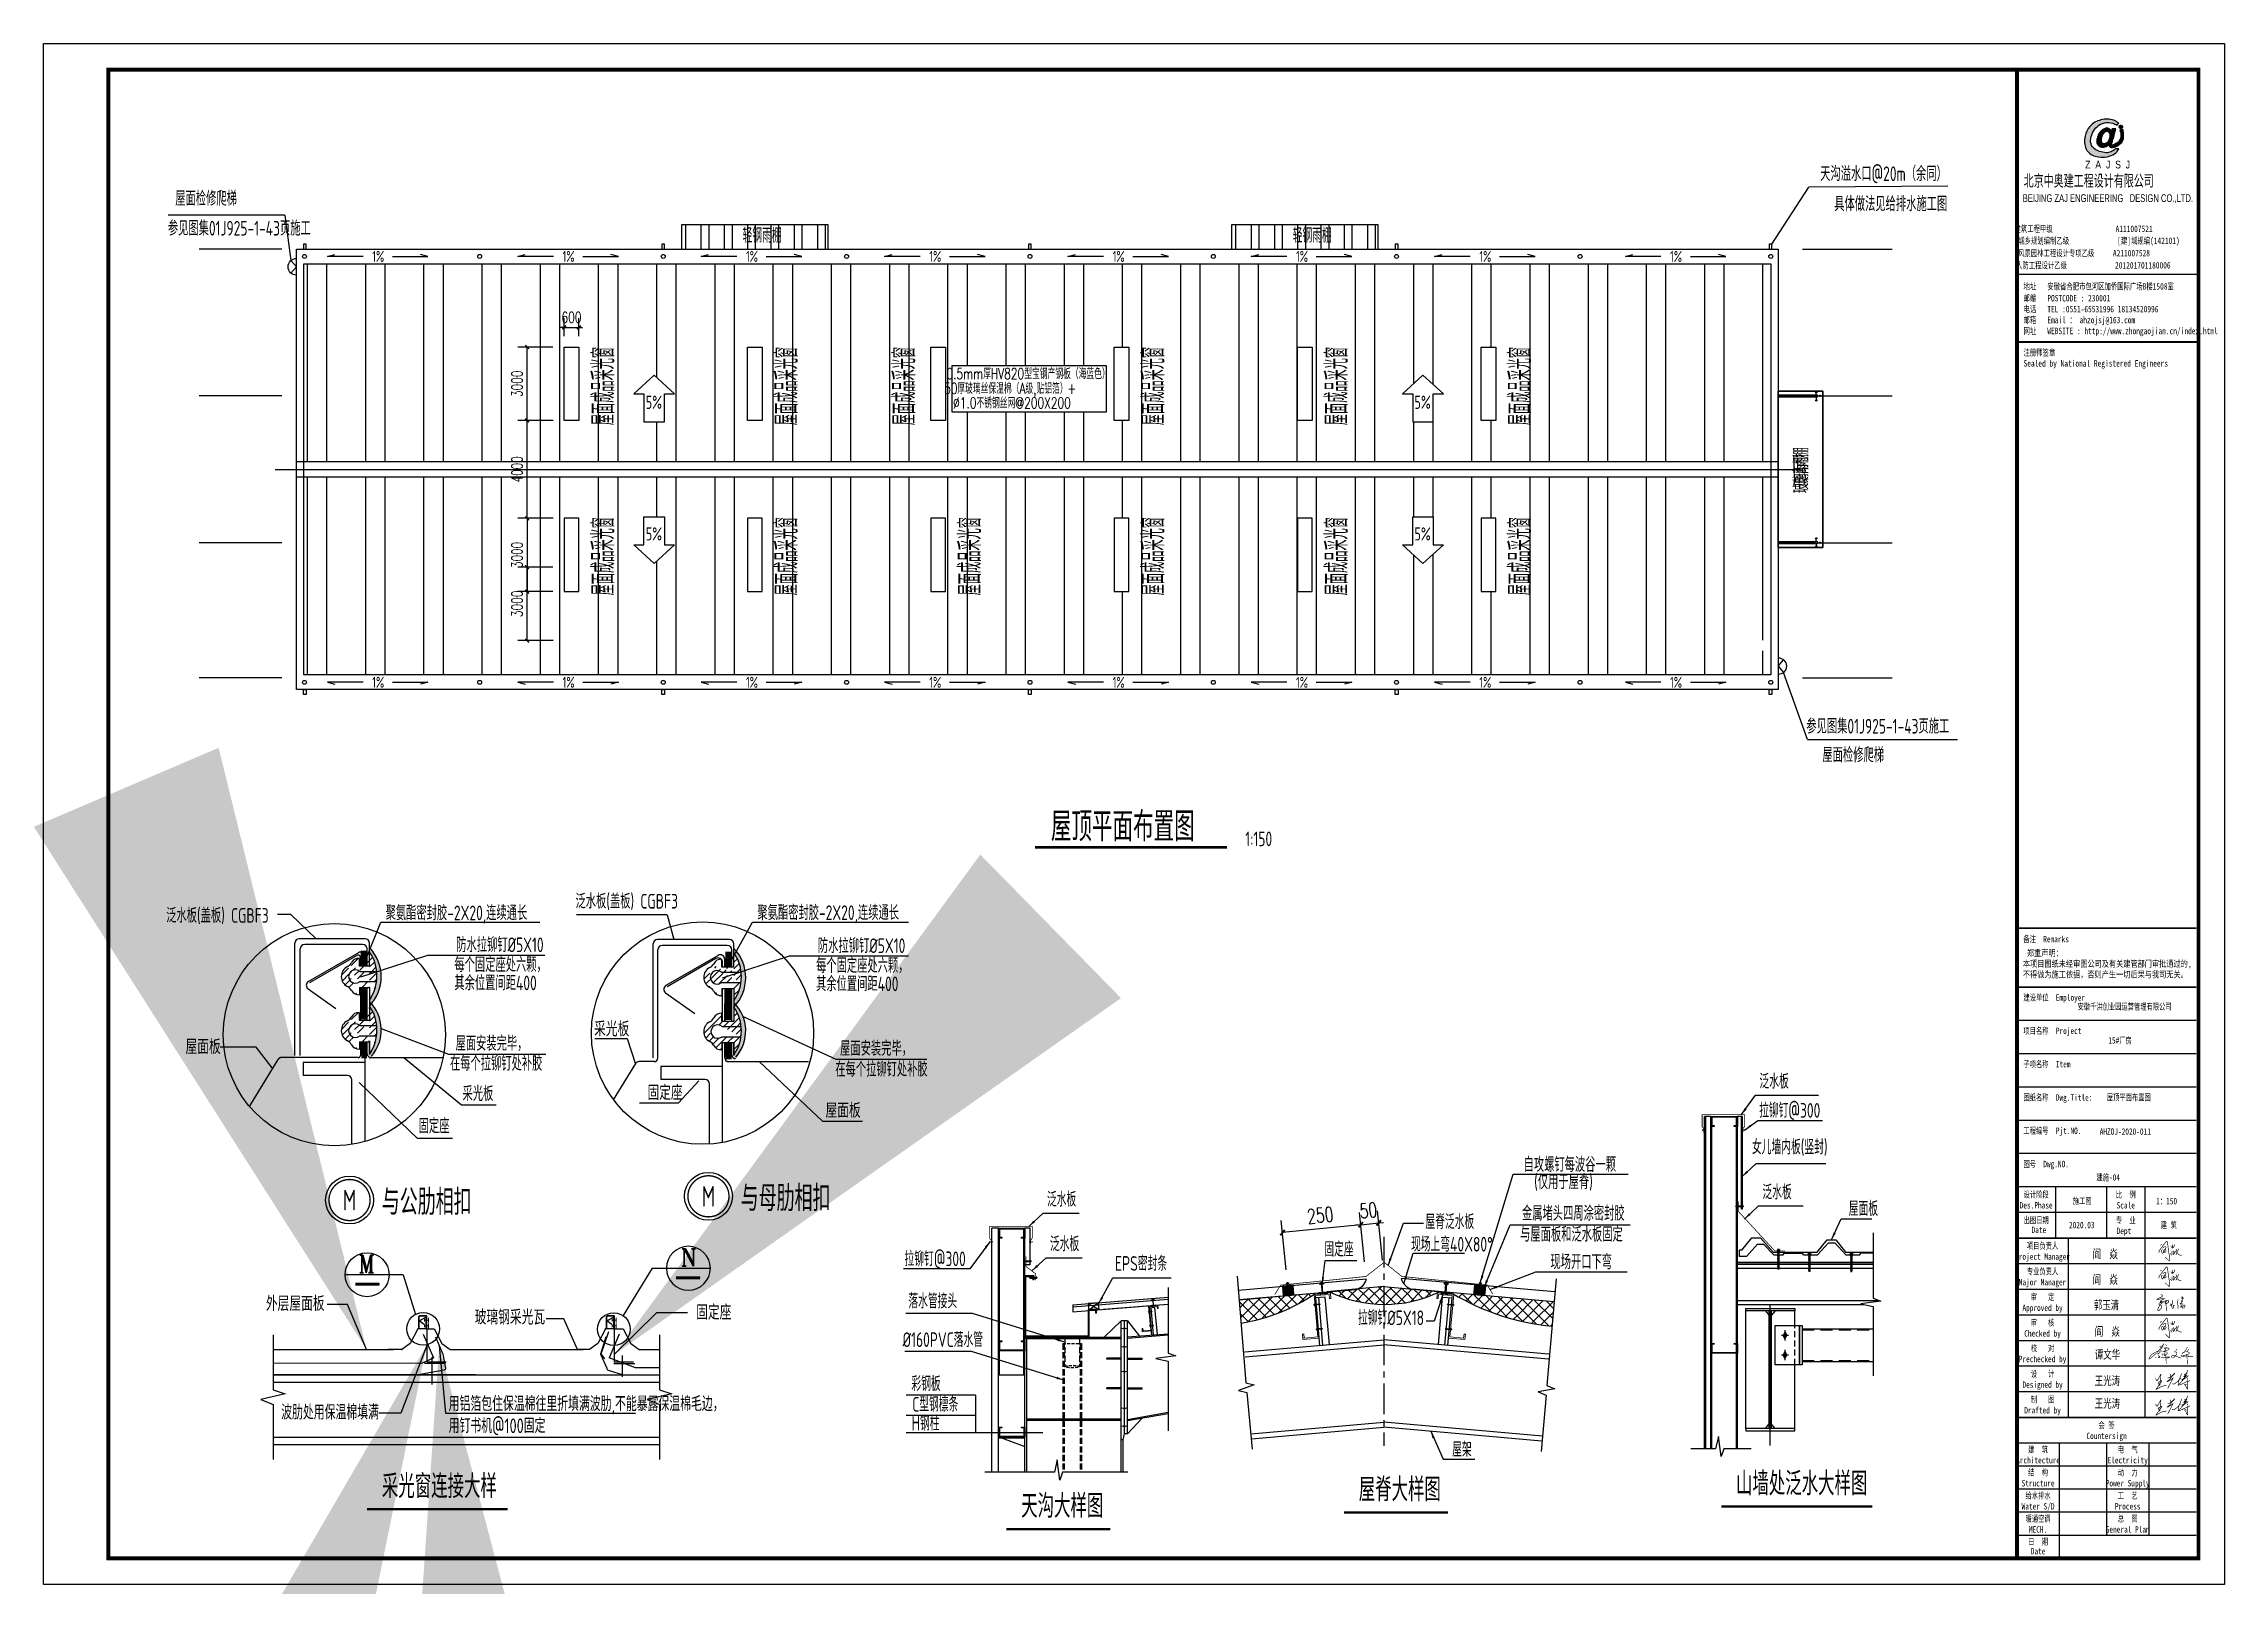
# Model space of a CAD drawing. Extents: x 177291 to 1288761, y 177638 to 322898.
# Drawn here: x 502059 to 591257, y 251928 to 314928 of the extents above; entities that cross this region are included whole.
import ezdxf
from ezdxf.enums import TextEntityAlignment as Align

# ---------------------------------------------------------------- set-up
doc = ezdxf.new("R2010")
doc.units = 0
doc.header["$LTSCALE"] = 1000
for name, pattern in [('CENTER', [2, 1.25, -0.25, 0.25, -0.25]), ('DASH', [0.35, 0.25, -0.1]), ('DASHED', [0.75, 0.5, -0.25]), ('PHANTOM', [2.5, 1.25, -0.25, 0.25, -0.25, 0.25, -0.25])]:
    doc.linetypes.add(name, pattern=pattern)
for name, color, linetype in [('002', 3, 'Continuous'), ('3', 3, 'PHANTOM'), ('7', 3, 'Continuous'), ('8', 3, 'Continuous'), ('AXIS', 3, 'Continuous'), ('B 板', 11, 'Continuous'), ('BOLT', 251, 'Continuous'), ('DOTE', 1, 'Continuous'), ('E_LINE', 7, 'Continuous'), ('GL', 150, 'Continuous'), ('GZ', 50, 'Continuous'), ('LT', 27, 'Continuous'), ('PUB_DIM', 3, 'Continuous'), ('PUB_TEXT', 7, 'Continuous'), ('PUB_TITLE', 4, 'Continuous'), ('PZ', 202, 'Continuous'), ('TEXT', 7, 'Continuous'), ('THIN', 7, 'Continuous'), ('WINDOW_TEXT', 7, 'Continuous'), ('XG', 6, 'Continuous'), ('YCX', 90, 'Continuous'), ('保温棉', 6, 'BATTING'), ('图框文字', 120, 'Continuous'), ('图签', 3, 'Continuous'), ('天沟', 2, 'Continuous'), ('文字', 7, 'Continuous'), ('黄色', 2, 'Continuous')]:
    doc.layers.add(name, color=color, linetype=linetype)
doc.layers.add('檩条', color=30, linetype='Continuous', lineweight=5)
doc.layers.add('螺栓', color=15, linetype='Continuous', lineweight=18)
doc.styles.add('_gyy_title_Arial', font='arial.ttf', dxfattribs={"width": 0.7})
doc.styles.add('_gyy_title_ST', font='', dxfattribs={"width": 0.8})
doc.styles.add('_TCH_DIM', font='SIMPLEX', dxfattribs={"bigfont": 'GBCBIG'})
doc.styles.add('_TCH_DIM_T3', font='SIMPLEX', dxfattribs={"width": 0.705882, "bigfont": 'GBCBIG'})
doc.styles.add('C', font='tssdeng.shx', dxfattribs={"height": 3, "bigfont": 'tssdchn.shx'})
doc.styles.add('HZ', font='txt.shx', dxfattribs={"width": 0.8, "bigfont": '000hztxt.shx'})
doc.styles.add('ROMANC', font='romant.shx', dxfattribs={"width": 0.8, "bigfont": '@1hztxt.shx'})
doc.styles.get("Standard").update_dxf_attribs({"font": 'gbenor.shx', "bigfont": 'gbcbig.shx'})
doc.styles.add('TSSD_Dimension', font='Tssdeng.shx', dxfattribs={"width": 0.8, "bigfont": 'hztxt.shx'})
doc.styles.add('TSSD_Label', font='tssdeng.shx', dxfattribs={"width": 0.7, "bigfont": 'hztxt.shx'})
doc.styles.add('TSSD_Norm', font='tssdeng.shx', dxfattribs={"bigfont": 'hztxt.shx'})
doc.styles.add('TSSD_Num', font='Tssdeng.shx', dxfattribs={"width": 0.7, "bigfont": 'hztxt.shx'})
doc.styles.get('_gyy_title_ST').set_extended_font_data('SimSun')
doc.linetypes.add('BATTING', pattern='A,0.0001,-0.1,[134,ltypeshp.shx,S=0.1,R=0,X=-0.1,Y=0],-0.2,[134,ltypeshp.shx,S=0.1,R=180,X=0.1,Y=0],-0.1', length=0.4001)
doc.dimstyles.new('_TCH_ARCH&&150', dxfattribs={"dimtxt": 446.25, "dimasz": 150, "dimexe": 375, "dimexo": 450, "dimgap": 189.375, "dimtad": 1, "dimdec": 0, "dimzin": 0, "dimdsep": 46, "dimtxsty": '_TCH_DIM_T3', "dimblk": 'ARCHTICK', "dimcen": 0.09, "dimclrd": 3, "dimclre": 3, "dimclrt": 7, "dimazin": 2, "dimtfac": 1, "dimtdec": 0, "dimtix": 1, "dimtmove": 2, "dimatfit": 3, "dimfxl": 1, "dimtolj": 1, "dimtzin": 0, "dimarcsym": 0})
doc.dimstyles.get("Standard").update_dxf_attribs({"dimscale": 100, "dimtxt": 3.5, "dimasz": 1, "dimexe": 2.5, "dimexo": 3, "dimgap": 1.5, "dimtad": 1, "dimdec": 0, "dimzin": 0, "dimdsep": 46, "dimtxsty": 'Standard', "dimblk": 'ARCHTICK', "dimcen": 0.09, "dimadec": 0, "dimazin": 0, "dimtfac": 1, "dimtdec": 0, "dimtix": 1, "dimtmove": 2, "dimatfit": 3, "dimfxl": 1, "dimtolj": 1, "dimtzin": 0, "dimarcsym": 0})
doc.dimstyles.new('TCH-200-1', dxfattribs={"dimtxt": 595, "dimasz": 200, "dimexe": 500, "dimexo": 600, "dimgap": 252.5, "dimtad": 1, "dimdec": 0, "dimzin": 0, "dimdsep": 46, "dimtxsty": '_TCH_DIM_T3', "dimblk": 'ARCHTICK', "dimcen": 0.09, "dimclrd": 3, "dimclre": 3, "dimclrt": 7, "dimazin": 2, "dimtfac": 1, "dimtdec": 0, "dimtix": 1, "dimtmove": 2, "dimatfit": 3, "dimfxl": 1, "dimtolj": 1, "dimtzin": 0, "dimarcsym": 0})
pattern_1 = [(45, (-140379.44, -344156.83), (-224.5064, 224.5064), []), (135, (-140379.44, -344156.83), (-224.5064, -224.5064), [])]
pattern_2 = [(45, (668354.694, 328124.546), (-29.462783, 29.462783), []), (135, (668354.694, 328124.546), (-29.462783, -29.462783), [])]

msp = doc.modelspace()

# ---------------------------------------------------------------- texts
at = {"style": 'C', "width": 0.7}
for p in [(530649.96, 306786.31), (553149.96, 306786.31)]:
    msp.add_text('轻钢雨棚', height=600, dxfattribs=at).set_placement(p)
for p in [(574243.5, 296823.35), (574243.5, 296547.48)]:
    msp.add_text('玻璃雨棚', height=600, rotation=90, dxfattribs=at).set_placement(p)
at = {"color": 1, "insert": (583047.87, 309574.94), "char_height": 538.6524, "width": 7045.2659, "attachment_point": 1, "style": 'HZ'}
msp.add_mtext('北京中奥建工程设计有限公司', dxfattribs=at)
at = {"layer": 'PUB_TEXT', "style": '_TCH_DIM', "width": 0.705882}
for p in [(525398.23, 300927.21), (532898.23, 300927.21), (537710.09, 300927.21), (547898.23, 300927.21), (555398.23, 300927.21), (562898.23, 300927.21), (525398.23, 293969.31), (532898.23, 293969.31), (540398.23, 293969.31), (547898.23, 293969.31), (555398.23, 293969.31), (562898.23, 293969.31)]:
    msp.add_text('屋面成品采光窗', height=900, rotation=90, dxfattribs=at).set_placement(p, align=Align.CENTER)
at = {"layer": 'PUB_TITLE', "width": 0.7}
for s, height, style, p in [('BEIJING ZAJ ENGINEERING   DESIGN CO.,LTD.', 318.1829, '_gyy_title_Arial', (586492.56, 308452.02)), ('城乡规划编制乙级             [建]城规编(142101)', 265.1525, '_gyy_title_ST', (586127.83, 306736.8)), ('建筑工程甲级                 A111007521             ', 265.1525, '_gyy_title_ST', (586481.89, 307223.27)), ('人防工程设计乙级             201201701180006', 265.1525, '_gyy_title_ST', (585897.74, 305731.93)), ('风景园林工程设计专项乙级     A211007528           ', 265.1525, '_gyy_title_ST', (586349.91, 306228.15)), ('设计阶段', 261.883, '_gyy_title_ST', (583557.37, 267737.94)), ('比  例', 261.883, '_gyy_title_ST', (587223.74, 267737.94)), ('Des.Phase', 261.883, '_gyy_title_ST', (583557.37, 267297.99)), ('出图日期', 261.883, '_gyy_title_ST', (583557.37, 266690.41)), ('专  业', 261.883, '_gyy_title_ST', (587223.74, 266690.41)), ('Scale', 261.883, '_gyy_title_ST', (587223.74, 267297.99)), ('项目负责人', 261.883, '_gyy_title_ST', (583819.25, 265642.88)), ('Date', 261.883, '_gyy_title_ST', (583670.04, 266293.37)), ('Dept ', 261.883, '_gyy_title_ST', (587223.74, 266250.45)), ('Project Manager', 261.8831, '_gyy_title_ST', (583819.25, 265202.91)), ('Major Manager', 261.8831, '_gyy_title_ST', (583819.25, 264155.38)), ('专业负责人', 261.883, '_gyy_title_ST', (583819.25, 264595.34)), ('Approved by', 261.8831, '_gyy_title_ST', (583819.25, 263107.84)), ('审   定', 261.883, '_gyy_title_ST', (583819.27, 263547.81)), ('Checked by', 261.883, '_gyy_title_ST', (583819.25, 262060.31)), ('审   核', 261.883, '_gyy_title_ST', (583819.27, 262500.27)), ('校   对', 261.883, '_gyy_title_ST', (583819.27, 261452.74)), ('Prechecked by', 261.8831, '_gyy_title_ST', (583819.25, 261012.78)), ('设   计', 261.883, '_gyy_title_ST', (583819.27, 260405.21)), ('Designed by', 261.8831, '_gyy_title_ST', (583819.25, 259965.24)), ('制   图', 261.883, '_gyy_title_ST', (583819.27, 259357.67)), ('Drafted by', 261.883, '_gyy_title_ST', (583819.25, 258917.71)), ('Countersign', 261.8831, '_gyy_title_ST', (586438.09, 257870.18)), ('会 签', 261.883, '_gyy_title_ST', (586438.09, 258310.14)), ('Architecture', 261.8831, '_gyy_title_ST', (583635.94, 256875.02)), ('建  筑', 261.883, '_gyy_title_ST', (583635.94, 257314.98)), ('Electricity', 261.8831, '_gyy_title_ST', (587302.3, 256875.02)), ('电  气', 261.883, '_gyy_title_ST', (587302.3, 257314.98)), ('Structure', 261.883, '_gyy_title_ST', (583635.94, 255932.24)), ('结  构', 261.883, '_gyy_title_ST', (583635.94, 256372.2)), ('Power Supply', 261.8831, '_gyy_title_ST', (587302.3, 255932.24)), ('动  力', 261.883, '_gyy_title_ST', (587302.3, 256372.2)), ('Water S/D', 261.883, '_gyy_title_ST', (583635.94, 254989.46)), ('给水排水', 261.883, '_gyy_title_ST', (583635.94, 255429.42)), ('Process', 261.883, '_gyy_title_ST', (587302.3, 254989.46)), ('工  艺', 261.883, '_gyy_title_ST', (587302.3, 255429.42)), ('暖通空调', 261.883, '_gyy_title_ST', (583635.94, 254486.64)), ('MECH.', 261.883, '_gyy_title_ST', (583635.94, 254046.68)), ('General Plan', 261.8831, '_gyy_title_ST', (587302.3, 254046.68)), ('总  图', 261.883, '_gyy_title_ST', (587302.3, 254486.64)), ('日  期', 261.883, '_gyy_title_ST', (583635.94, 253543.86)), ('Date', 261.883, '_gyy_title_ST', (583635.94, 253156.28))]:
    msp.add_text(s, height=height, dxfattribs=dict(at, style=style)).set_placement(p, align=Align.CENTER)
at = {"layer": 'PUB_TITLE', "style": '_gyy_title_ST', "width": 0.7}
for s, height, p in [('地址   安徽省合肥市包河区加侨国际广场B楼1508室', 265.1525, (583040.1, 304870.49)), ('邮编   POSTCODE : 230001', 265.1525, (583040.1, 304386.17)), ('电话   TEL :0551-65531996 18134520996', 265.1525, (583040.1, 303940.72)), ('邮箱   Email ： ahzojsj@163.com', 265.1525, (583040.1, 303495.26)), ('网址   WEBSITE : http://www.zhongaojian.cn/index.html', 265.1525, (583040.1, 303047.18)), ('注册师签章', 265.152, (583040.1, 302166.88)), ('Sealed by National Registered Engineers', 265.1525, (583041.54, 301721.42)), ('备注  Remarks', 261.8831, (583036.79, 278183.68)), ('建设单位  Employer', 261.8831, (583036.79, 275793.48)), ('项目名称  Project', 261.8831, (583036.79, 274431.68)), ('子项名称  Item', 261.883, (583036.79, 273069.89)), ('图纸名称  Dwg.Title:', 261.8831, (583036.79, 271708.09)), ('工程编号  Pjt.NO.', 261.8831, (583036.79, 270346.3)), ('图号  Dwg.NO.', 261.8831, (583036.79, 268984.51))]:
    msp.add_text(s, height=height, dxfattribs=at).set_placement(p)
at = {"layer": 'PUB_TITLE', "color": 2, "style": '_gyy_title_ST', "width": 0.7}
for s, height, p in [('安徽千洪创业园运营管理有限公司', 261.8831, (587174.37, 275563.1)), ('15#厂房', 261.883, (586992.15, 274179.9))]:
    msp.add_text(s, height=height, dxfattribs=at).set_placement(p, align=Align.MIDDLE)
at = {"layer": 'PUB_TITLE', "color": 6, "style": '_gyy_title_ST', "width": 0.7}
msp.add_text('屋顶平面布置图', height=261.883, dxfattribs=at).set_placement((587345.02, 271852.16), align=Align.MIDDLE)
at = {"layer": 'PUB_TITLE', "color": 2, "style": '_gyy_title_ST', "width": 0.7}
msp.add_text('AHZOJ-2020-011', height=261.8831, dxfattribs=at).set_placement((587204.34, 270313.34), align=Align.CENTER)
at = {"layer": 'PUB_TITLE', "color": 6, "style": '_gyy_title_ST', "width": 0.7}
msp.add_text('建施-04', height=261.883, dxfattribs=at).set_placement((586504.04, 268438.94), align=Align.CENTER)
at = {"layer": 'PUB_TITLE', "insert": (583014.9, 277872.4), "char_height": 261.8831, "width": 8380.269, "attachment_point": 1, "style": '_gyy_title_ST'}
msp.add_mtext(' 郑重声明：\\P本项目图纸未经审图公司及有关建管部门审批通过的,\\P不得做为施工依据，否则产生一切后果与我司无关。', dxfattribs=at)
at = {"layer": 'TEXT', "width": 0.7}
for s, height, style, p in [('天沟溢水口@20m（余同）', 600, 'TSSD_Norm', (574723.84, 309308)), ('屋面检修爬梯', 600, 'TSSD_Norm', (507443.61, 308298.5)), ('具体做法见给排水施工图', 600, 'TSSD_Norm', (575299.84, 308075.43)), ('参见图集01J925-1-43页施工', 600, 'TSSD_Norm', (507140.62, 307079.55)), ('参见图集01J925-1-43页施工', 600, 'TSSD_Norm', (574157.43, 286717.32)), ('屋面检修爬梯', 600, 'TSSD_Norm', (574815.18, 285545.45)), ('屋顶平面布置图', 1200, 'TSSD_Norm', (543259.51, 282311.78)), ('1:150', 600, 'TSSD_Norm', (551211.06, 282110.88)), ('泛水板', 600, 'C', (572240.31, 272194.44, 267638520964.7)), ('拉铆钉@300', 600, 'C', (572226.3, 271009.25, 267638520964.7)), ('自攻螺钉每波谷一颗', 600, 'TSSD_Norm', (562592.77, 268793.82)), ('女儿墙内板(竖封)', 600, 'C', (571933.55, 269511.72, 267638520964.7)), ('(仅用于屋脊)', 600, 'TSSD_Norm', (563025.44, 268085.52)), ('与公肋相扣', 1050, 'TSSD_Norm', (515889.96, 267036.18)), ('与母肋相扣', 1050, 'TSSD_Norm', (530568.91, 267188.76, -1158882379287.01)), ('泛水板', 600, 'C', (543099.15, 267371.51)), ('泛水板', 600, 'C', (572362.12, 267667.25, 267638520964.7)), ('屋面板', 600, 'C', (575893.89, 266991.1, -143028067460.23)), ('屋脊泛水板 ', 600, 'C', (558578.02, 266456.96, -7127.44)), ('金属堵头四周涂密封胶', 600, 'TSSD_Norm', (562526.68, 266800.89, -7127.44)), ('泛水板', 600, 'C', (543220.95, 265549.53)), ('固定座', 600, 'C', (554442.46, 265331.5, -7127.44)), ('现场上弯40X80%%D', 600, 'C', (557989.51, 265535.39, -7127.44)), ('与屋面板和泛水板固定', 600, 'TSSD_Norm', (562450.45, 265937.62, -7127.44)), ('拉铆钉@300', 600, 'C', (537273.8, 264938.9)), ('EPS密封条', 600, 'C', (545880.84, 264750.6)), ('现场开口下弯', 600, 'TSSD_Norm', (563690.94, 264813.26, -7127.44)), ('落水管接头', 600, 'C', (537428.15, 263210.72)), ('拉铆钉%%C5X18', 600, 'C', (555820.89, 262527, -7127.44)), ('%%C160PVC落水管', 600, 'C', (537194.16, 261632.54)), ('彩钢板', 600, 'C', (537552.65, 259832.24)), ('C型钢檩条', 600, 'C', (537589.68, 258990.03)), ('H钢柱', 600, 'C', (537555.33, 258215.62)), ('屋架', 600, 'C', (559672.3, 257148.34, -7127.44)), ('采光窗连接大样', 960, 'TSSD_Norm', (515894.78, 255457.28)), ('屋脊大样图', 960, 'TSSD_Norm', (555848.99, 255323.12)), ('山墙处泛水大样图', 960, 'TSSD_Norm', (571280.19, 255567.25, 267638520964.7)), ('天沟大样图', 960, 'TSSD_Norm', (542043.18, 254649.1))]:
    msp.add_text(s, height=height, dxfattribs=dict(at, style=style)).set_placement(p)
at = {"layer": 'TEXT'}
for s, height, style, width, p in [('0.5mm厚HV820型宝钢产钢板（海蓝色）', 450, '_TCH_DIM', 0.705882, (542329.12, 301208.96)), ('50厚玻璃丝保温棉（A级,贴铝箔）+', 450, '_TCH_DIM', 0.705882, (541593.18, 300606.88)), ('5%%%', 539.865, 'TSSD_Dimension', 0.7, (527020.93, 299993.18)), ('%%C1.0不锈钢丝网@200X200', 450, '_TCH_DIM', 0.705882, (541667.72, 300013.04)), ('5%%%', 539.865, 'TSSD_Dimension', 0.7, (558462.16, 299993.18)), ('5%%%', 539.865, 'TSSD_Dimension', 0.7, (527020.93, 294611.68)), ('5%%%', 539.865, 'TSSD_Dimension', 0.7, (558462.16, 294611.68))]:
    msp.add_text(s, height=height, dxfattribs=dict(at, style=style, width=width)).set_placement(p, align=Align.CENTER)
at = {"layer": 'TEXT', "color": 3, "style": '_gyy_title_ST', "width": 0.7}
for s, p in [('阎  焱', (585867.65, 265263.08)), ('阎  焱', (585867.65, 264215.55)), ('郭玉清', (585914.82, 263174.01)), ('阎  焱', (585952.62, 262092.08)), ('谭文华', (585952.62, 261148.44)), ('王光涛', (585952.62, 260073.2)), ('王光涛', (585952.62, 259146.16))]:
    msp.add_text(s, height=353.691, dxfattribs=at).set_placement(p)
at = {"layer": 'WINDOW_TEXT', "style": 'TSSD_Norm'}
for s, width, p in [('泛水板(盖板) CGBF3', 0.7, (523813.21, 279561.23)), ('泛水板(盖板) CGBF3', 0.7, (507071.86, 278981.09)), ('聚氨酯密封胶-2X20,连续通长', 0.7, (516047.88, 279083.07)), ('聚氨酯密封胶-2X20,连续通长', 0.7, (531254.01, 279093.57)), ('防水拉铆钉%%C5X10', 0.7, (518935.52, 277778.63)), ('防水拉铆钉%%C5X10', 0.7, (533730.04, 277741.99)), ('每个固定座处六颗，', 0.7, (518859.17, 276969.2)), ('每个固定座处六颗，', 0.7, (533653.7, 276932.56)), ('其余位置间距400', 0.7, (518859.17, 276219.2)), ('其余位置间距400', 0.7, (533653.7, 276182.56)), ('采光板', 0.8, (524574.81, 274337.83)), ('屋面板', 0.8, (507862.68, 273610.02)), ('屋面安装完毕，', 0.7, (518908.72, 273748.54)), ('屋面安装完毕，', 0.7, (534635.89, 273541.66)), ('在每个拉铆钉处补胶', 0.7, (518679.27, 272928.78)), ('在每个拉铆钉处补胶', 0.7, (534439.54, 272690.77)), ('采光板', 0.7, (519192.71, 271693.06)), ('固定座', 0.8, (526758.02, 271733.94)), ('屋面板', 0.8, (534039.67, 271004.74)), ('固定座', 0.7, (517398, 270370.73)), ('外层屋面板', 0.8, (511150.91, 263107.99)), ('玻璃钢采光瓦', 0.8, (519692.09, 262551.66)), ('固定座', 0.8, (528751.25, 262752.18)), ('用铝箔包住保温棉往里折填满波肋,不能暴露保温棉毛边，', 0.74, (518626.73, 259011.75)), ('波肋处用保温棉填满', 0.74, (511776.29, 258667.67)), ('用钉书机@100固定', 0.74, (518626.73, 258114.16))]:
    msp.add_text(s, height=600, dxfattribs=dict(at, width=width)).set_placement(p)
at = {"layer": '图框文字', "color": 7, "style": '_gyy_title_ST', "width": 0.7}
for s, p in [('施工图', (585443.29, 267475.58)), ('1：150', (588894.96, 267467.29)), ('2020.03', (585423.91, 266489.66)), ('建 筑', (588980.62, 266489.66))]:
    msp.add_text(s, height=261.883, dxfattribs=at).set_placement(p, align=Align.CENTER)
at = {"layer": '文字', "style": 'TSSD_Label', "width": 0.7}
for p in [(515745.4, 306227.19), (523531.14, 306227.19), (531031.14, 306227.19), (538531.14, 306227.19), (546031.14, 306227.19), (553531.14, 306227.19), (561031.14, 306227.19), (568831.14, 306227.19), (515745.4, 288813.72), (523531.14, 288813.72), (531031.14, 288813.72), (538531.14, 288813.72), (546031.14, 288813.72), (553531.14, 288813.72), (561031.14, 288813.72), (568831.14, 288813.72)]:
    msp.add_text('1%%%', height=450, dxfattribs=at).set_placement(p, align=Align.MIDDLE)

# ---------------------------------------------------------------- blocks, each defined once
blk = doc.blocks.new('_ArchTick')
at = {"color": 0, "linetype": 'ByBlock', "const_width": 0.4}
blk.add_lwpolyline([(-0.5, -0.5), (0.5, 0.5)], dxfattribs=at)
blk = doc.blocks.new('*D549')
at = {"layer": 'AXIS', "color": 3, "lineweight": -2, "transparency": 16777216}
for p, q in [((556085, 265115), (555880, 267133)), ((555931, 266635), (556669, 266710)), ((556824, 265190), (556619, 267208)), ((556669, 266710), (556868, 266730)), ((555931, 266635), (555732, 266615))]:
    blk.add_line(p, q, dxfattribs=at)
at = {"layer": 'Defpoints', "color": 0, "transparency": 16777216}
for p in [(556669, 266710), (556146, 264518, -14255), (556884, 264593, -14255)]:
    blk.add_point(p, dxfattribs=at)
at = {"layer": 'AXIS', "color": 3, "lineweight": -2, "transparency": 16777216, "xscale": 200, "yscale": 200, "zscale": 200}
for p, rotation in [((555931, 266635), 5.801256565618065), ((556669, 266710), 185.801256565618)]:
    blk.add_blockref('_ArchTick', p, dxfattribs=dict(at, rotation=rotation))
at = {"layer": 'AXIS', "color": 7, "transparency": 16777216, "insert": (556244, 267220), "char_height": 595, "attachment_point": 5, "rotation": 5.80126, "style": '_TCH_DIM_T3'}
blk.add_mtext('\\A1;50', dxfattribs=at)
blk = doc.blocks.new('*D550')
at = {"layer": 'AXIS', "color": 3, "lineweight": -2, "transparency": 16777216}
for p, q in [((552887, 264790), (552682, 266808)), ((556085, 265115), (555880, 267133)), ((555931, 266635), (552733, 266310))]:
    blk.add_line(p, q, dxfattribs=at)
at = {"layer": 'Defpoints', "color": 0, "transparency": 16777216}
for p in [(552733, 266310), (552948, 264193, -14255), (556146, 264518, -14255)]:
    blk.add_point(p, dxfattribs=at)
at = {"layer": 'AXIS', "color": 3, "lineweight": -2, "transparency": 16777216, "xscale": 200, "yscale": 200, "zscale": 200}
for p, rotation in [((555931, 266635), 5.801256565619024), ((552733, 266310), 185.801256565619)]:
    blk.add_blockref('_ArchTick', p, dxfattribs=dict(at, rotation=rotation))
at = {"layer": 'AXIS', "color": 7, "transparency": 16777216, "insert": (554276, 267020), "char_height": 595, "attachment_point": 5, "rotation": 5.80126, "style": '_TCH_DIM_T3'}
blk.add_mtext('\\A1;250', dxfattribs=at)
blk = doc.blocks.new('*X333')
at = {"color": 0}
for p, q in [((903711, -307546), (903714, -307543)), ((903711, -307554), (903717, -307548)), ((903711, -307563), (903717, -307557)), ((903711, -307572), (903717, -307566)), ((903711, -307581), (903717, -307575)), ((903711, -307590), (903717, -307584)), ((903711, -307599), (903717, -307593)), ((903712, -307606), (903716, -307602))]:
    blk.add_line(p, q, dxfattribs=at)
blk = doc.blocks.new('AUDIT_I_040821143925-1')
at = {"linetype": 'Continuous', "ltscale": 20, "xscale": -0.899999999919668, "yscale": 0.8999999999068677, "zscale": 0.9, "rotation": 269.9996944201824}
blk.add_blockref('*X333', (276843, -813344), dxfattribs=at)
blk = doc.blocks.new('GD')
at = {"linetype": 'Continuous', "ltscale": 20}
for p, q in [((0, 1), (15, 4)), ((0, -1), (0, 1)), ((15, 4), (138, 4)), ((108, -4), (108, 4)), ((138, -10), (138, 10)), ((138, 10), (141, 10)), ((141, -10), (141, 10)), ((149, 8), (141, 8)), ((149, 3), (141, 3)), ((150, -5), (150, 5)), ((0, -1), (15, -4)), ((15, -4), (138, -4)), ((138, -10), (141, -10)), ((149, -3), (141, -3)), ((149, -8), (141, -8))]:
    blk.add_line(p, q, dxfattribs=at)
blk.add_ellipse((149, 5), major_axis=(0, 2.08), ratio=0.698493, start_param=3.141597, end_param=6.28319, dxfattribs=at)
at = {"linetype": 'Continuous', "ltscale": 20, "extrusion": (0, 0, -1)}
for centre, major_axis, ratio, start_param, end_param in [((149, 0), (0, 3.37), 0.429967, -0.000017, 3.141602), ((149, -5), (0, 2.08), 0.698493, -0.000005, 3.141588)]:
    blk.add_ellipse(centre, major_axis=major_axis, ratio=ratio, start_param=start_param, end_param=end_param, dxfattribs=at)
at = {"layer": 'PUB_TEXT', "xscale": 1.825602383585646, "yscale": 1.341960000107064, "zscale": 1.34196}
blk.add_blockref('AUDIT_I_040821143925-1', (0, 0), dxfattribs=at)
blk = doc.blocks.new('高强螺栓')
at = {"layer": '螺栓'}
for p, q in [((16, 0), (-16, 0)), ((0, 24), (0, -24))]:
    blk.add_line(p, q, dxfattribs=at)
blk.add_solid([(-8, 0), (0, 16), (0, -16), (8, 0)], dxfattribs=at)
blk = doc.blocks.new('A$C19992F44')
at = {"linetype": 'ByBlock'}
for p, q in [((183, 548), (106, 488)), ((129, 455), (181, 478)), ((213, 548), (290, 488)), ((267, 455), (215, 478))]:
    blk.add_line(p, q, dxfattribs=at)
for points in [[(0, 40), (396, 40), (396, 0), (0, 0)], [(181, 40), (215, 40), (215, 478), (181, 478)]]:
    blk.add_lwpolyline(points, close=True, dxfattribs=at)
for centre in [(118, 473), (198, 535), (277, 473)]:
    blk.add_circle(centre, 20, dxfattribs=at)
blk = doc.blocks.new('MD')
at = {"linetype": 'Continuous', "ltscale": 20}
blk.add_hatch(color=256, dxfattribs=at).paths.add_polyline_path([(9, -8), (9, -3), (-13, -4), (-13, 4), (9, 2), (9, 8, -0.696305)])
blk = doc.blocks.new('A$C3F5C0C89')
at = {"color": 3, "linetype": 'Continuous'}
blk.add_line((603, 2096), (1037, 2134), dxfattribs=at)
at = {"layer": 'B 板'}
for p, q in [((935, 1979), (543, 1945)), ((713, 0), (543, 1945)), ((838, 11), (668, 1956)), ((1105, 34), (935, 1979)), ((713, 0), (1105, 34))]:
    blk.add_line(p, q, dxfattribs=at)
at = {"layer": '檩条'}
blk.add_lwpolyline([(535, 2034), (691, 298), (20, 241), (0, 464), (56, 469), (71, 302), (631, 349), (474, 2085), (1146, 2146), (1167, 1922), (1111, 1917), (1095, 2085)], close=True, dxfattribs=at)
at = {"linetype": 'ByBlock', "xscale": 0.855, "yscale": 0.855, "zscale": 0.855, "rotation": 4.571898548083435}
blk.add_blockref('A$C19992F44', (651, 2102), dxfattribs=at)
at = {"xscale": -1.653584623954667, "yscale": 2.755974374997604, "zscale": 2.755974374999999, "rotation": 5.156578724890455}
for p in [(731, 1680), (821, 681)]:
    blk.add_blockref('GD', p, dxfattribs=at)
at = {"layer": 'E_LINE', "xscale": 5.62443749999511, "yscale": 5.62443749999511, "zscale": 5.624437499999999, "rotation": 98.0183626343514}
for p in [(726, 2106, 0), (920, 2121, 0)]:
    blk.add_blockref('MD', p, dxfattribs=at)
blk = doc.blocks.new('*D601')
at = {"layer": 'Defpoints', "color": 0, "transparency": 16777216}
for p in [(523951, 303322), (523351, 302520), (523951, 302521)]:
    blk.add_point(p, dxfattribs=at)
at = {"layer": 'PUB_DIM', "color": 3, "lineweight": -2, "transparency": 16777216}
for p, q in [((523351, 303322), (523201, 303322)), ((523351, 302970), (523351, 303697)), ((523351, 303322), (523951, 303322)), ((523951, 302971), (523951, 303697)), ((523951, 303322), (524101, 303322))]:
    blk.add_line(p, q, dxfattribs=at)
at = {"layer": 'PUB_DIM', "color": 3, "lineweight": -2, "transparency": 16777216, "xscale": 150, "yscale": 150, "zscale": 150}
blk.add_blockref('_ArchTick', (523351, 303322), dxfattribs=at)
at = {"layer": 'PUB_DIM', "color": 3, "lineweight": -2, "transparency": 16777216, "xscale": 150, "yscale": 150, "zscale": 150, "rotation": 180}
blk.add_blockref('_ArchTick', (523951, 303322), dxfattribs=at)
at = {"layer": 'PUB_DIM', "color": 7, "transparency": 16777216, "insert": (523651, 303735), "char_height": 446.2, "attachment_point": 5, "style": '_TCH_DIM_T3'}
blk.add_mtext('\\A1;600', dxfattribs=at)
blk = doc.blocks.new('*D602')
at = {"layer": 'Defpoints', "color": 0, "transparency": 16777216}
for p in [(523351, 295520), (521836, 292520), (523337, 292520)]:
    blk.add_point(p, dxfattribs=at)
at = {"layer": 'PUB_DIM', "color": 3, "lineweight": -2, "transparency": 16777216}
for p, q in [((522901, 295520), (521461, 295520)), ((521836, 295520), (521836, 292520)), ((522887, 292520), (521461, 292520))]:
    blk.add_line(p, q, dxfattribs=at)
at = {"layer": 'PUB_DIM', "color": 3, "lineweight": -2, "transparency": 16777216, "xscale": 150, "yscale": 150, "zscale": 150}
for p, rotation in [((521836, 295520), 90), ((521836, 292520), 270)]:
    blk.add_blockref('_ArchTick', p, dxfattribs=dict(at, rotation=rotation))
at = {"layer": 'PUB_DIM', "color": 7, "transparency": 16777216, "insert": (521423, 294020), "char_height": 446.2, "attachment_point": 5, "rotation": 90, "style": '_TCH_DIM_T3'}
blk.add_mtext('\\A1;3000', dxfattribs=at)
blk = doc.blocks.new('*D603')
at = {"layer": 'Defpoints', "color": 0, "transparency": 16777216}
for p in [(521836, 299520), (523351, 299520), (523351, 295520)]:
    blk.add_point(p, dxfattribs=at)
at = {"layer": 'PUB_DIM', "color": 3, "lineweight": -2, "transparency": 16777216}
for p, q in [((522901, 299520), (521461, 299520)), ((521836, 295520), (521836, 299520)), ((522901, 295520), (521461, 295520))]:
    blk.add_line(p, q, dxfattribs=at)
at = {"layer": 'PUB_DIM', "color": 3, "lineweight": -2, "transparency": 16777216, "xscale": 150, "yscale": 150, "zscale": 150}
for p, rotation in [((521836, 299520), 90), ((521836, 295520), 270)]:
    blk.add_blockref('_ArchTick', p, dxfattribs=dict(at, rotation=rotation))
at = {"layer": 'PUB_DIM', "color": 7, "transparency": 16777216, "insert": (521423, 297520), "char_height": 446.2, "attachment_point": 5, "rotation": 90, "style": '_TCH_DIM_T3'}
blk.add_mtext('\\A1;4000', dxfattribs=at)
blk = doc.blocks.new('*D604')
at = {"layer": 'Defpoints', "color": 0, "transparency": 16777216}
for p in [(521836, 302520), (523337, 302520), (523351, 299520)]:
    blk.add_point(p, dxfattribs=at)
at = {"layer": 'PUB_DIM', "color": 3, "lineweight": -2, "transparency": 16777216}
for p, q in [((522887, 302520), (521461, 302520)), ((521836, 299520), (521836, 302520)), ((522901, 299520), (521461, 299520))]:
    blk.add_line(p, q, dxfattribs=at)
at = {"layer": 'PUB_DIM', "color": 3, "lineweight": -2, "transparency": 16777216, "xscale": 150, "yscale": 150, "zscale": 150}
for p, rotation in [((521836, 302520), 90), ((521836, 299520), 270)]:
    blk.add_blockref('_ArchTick', p, dxfattribs=dict(at, rotation=rotation))
at = {"layer": 'PUB_DIM', "color": 7, "transparency": 16777216, "insert": (521423, 301020), "char_height": 446.2, "attachment_point": 5, "rotation": 90, "style": '_TCH_DIM_T3'}
blk.add_mtext('\\A1;3000', dxfattribs=at)
blk = doc.blocks.new('*D605')
at = {"layer": 'Defpoints', "color": 0, "transparency": 16777216}
for p in [(521836, 293520), (523337, 293520), (523351, 290520)]:
    blk.add_point(p, dxfattribs=at)
at = {"layer": 'PUB_DIM', "color": 3, "lineweight": -2, "transparency": 16777216}
for p, q in [((522887, 293520), (521461, 293520)), ((521836, 290520), (521836, 293520)), ((522901, 290520), (521461, 290520))]:
    blk.add_line(p, q, dxfattribs=at)
at = {"layer": 'PUB_DIM', "color": 3, "lineweight": -2, "transparency": 16777216, "xscale": 150, "yscale": 150, "zscale": 150}
for p, rotation in [((521836, 293520), 90), ((521836, 290520), 270)]:
    blk.add_blockref('_ArchTick', p, dxfattribs=dict(at, rotation=rotation))
at = {"layer": 'PUB_DIM', "color": 7, "transparency": 16777216, "insert": (521423, 292020), "char_height": 446.2, "attachment_point": 5, "rotation": 90, "style": '_TCH_DIM_T3'}
blk.add_mtext('\\A1;3000', dxfattribs=at)
blk = doc.blocks.new('dd')
at = {"layer": '图签'}
h = blk.add_hatch(color=5, dxfattribs=at)
h.set_gradient(color1=(0, 0, 255), color2=(36, 36, 255), one_color=1, tint=0.57)
h.paths.add_polyline_path([(452, 1270, -0.093206), (531, 1562, -0.136321), (716, 1807, -0.161039), (988, 1948, -0.108591), (1307, 1935, -0.049497), (1479, 1861, 0.062627), (1539, 1932, 0.094388), (1351, 2056, 0.136326), (854, 2062, 0.161722), (430, 1810, 0.133661), (243, 1435, 0.158414), (286, 937, 0.22517), (632, 669, 0.138663), (1107, 646, 0.074676), (1375, 753, 0.125344), (1543, 944, 0.006312), (1413, 948, -0.090385), (1244, 833, -0.096745), (1053, 797, -0.073845), (803, 850, -0.140868), (530, 1020, -0.160753)])
h = blk.add_hatch(color=5, dxfattribs=at)
h.set_gradient(color1=(0, 0, 255), color2=(36, 36, 255), one_color=1, tint=0.57)
h.paths.add_polyline_path([(1306, 1289, 0.011169), (1334, 1370, 0.005807), (1431, 1724, 0.01105), (1292, 1724, 0.016796), (1267, 1634, 0.125943), (1203, 1704, 0.083806), (1120, 1739, 0.082879), (1047, 1739, -0.008503), (952, 1710, 0.060057), (844, 1628, 0.086078), (774, 1532, 0.099424), (705, 1347, 0.12153), (690, 1225, 0.102644), (719, 1122, 0.056648), (797, 1042, 0.092914), (913, 1013, 0.194578), (1098, 1064, -0.002562), (1175, 1122, 0.064354), (1167, 1068, 0.172385), (1207, 1017, 0.105458), (1300, 1002, 0.086567), (1454, 1046, 0.047674), (1592, 1136, 0.166359), (1692, 1274, 0.096748), (1728, 1431, 0.03151), (1728, 1548, 0.041815), (1700, 1691, 0.007654), (1588, 1673, -0.009919), (1610, 1585, -0.068269), (1624, 1482, -0.105336), (1605, 1352, -0.14652), (1528, 1223, -0.070486), (1434, 1151, -0.077937), (1341, 1103, -0.127098), (1272, 1084, -0.114215), (1267, 1129, -0.007609)])
h.paths.add_polyline_path([(865, 1245, -0.099994), (863, 1328, -0.050974), (888, 1427, -0.120527), (938, 1529, -0.043888), (1002, 1595, -0.08446), (1063, 1619, -0.147309), (1127, 1607, -0.037474), (1177, 1572, -0.06931), (1209, 1507, -0.067662), (1213, 1431, -0.02676), (1211, 1413, 0.017209), (1183, 1329, -0.048815), (1120, 1223, -0.139096), (1046, 1163, -0.097991), (944, 1153, -0.085394), (909, 1169, -0.149141)], flags=16)
h = blk.add_hatch(color=1, dxfattribs=at)
h.set_gradient(color1=(255, 0, 0), color2=(255, 0, 0), tint=0.57)
h.paths.add_polyline_path([(1557, 1818, 0.386553), (1564, 1757, 0.170676), (1604, 1736, 0.082224), (1657, 1743, 0.087509), (1686, 1766, 0.264235), (1694, 1804, 0.244333), (1636, 1850, 0.30271)])
blk.add_lwpolyline([(1539, 1932, 0.094388), (1351, 2056, 0.136326), (854, 2062, 0.161722), (430, 1810, 0.133661), (243, 1435, 0.158414), (286, 937, 0.22517), (632, 669, 0.138663), (1107, 646, 0.074676), (1375, 753, 0.125344), (1543, 944, 0.006312), (1413, 948, -0.090385), (1244, 833, -0.096745), (1053, 797, -0.073845), (803, 850, -0.140868), (530, 1020, -0.160753), (452, 1270, -0.093206), (531, 1562, -0.136321), (716, 1807, -0.161039), (988, 1948, -0.108591), (1307, 1935, -0.049497), (1479, 1861, 0.062627)], format="xyb", close=True, dxfattribs=at)
for points in [[(1431, 1724, 0.011041), (1292, 1724, 0.016796), (1267, 1634, 0.125943), (1203, 1704, 0.083806), (1120, 1739, 0.082879), (1047, 1739, -0.008503), (952, 1710, 0.060057), (844, 1628, 0.086078), (774, 1532, 0.099424), (705, 1347, 0.12153), (690, 1225, 0.102644), (719, 1122, 0.056648), (797, 1042, 0.092914), (913, 1013, 0.194578), (1098, 1064, -0.002562), (1175, 1122, 0.064354), (1167, 1068, 0.172385), (1207, 1017, 0.105458), (1300, 1002, 0.086567), (1454, 1046, 0.047674), (1592, 1136, 0.166359), (1692, 1274, 0.096748), (1728, 1431, 0.03151), (1728, 1548, 0.041815), (1700, 1691, 0.007654), (1588, 1673, -0.009919), (1610, 1585, -0.068269), (1624, 1482, -0.105336), (1605, 1352, -0.14652), (1528, 1223, -0.070486), (1434, 1151, -0.077937), (1341, 1103, -0.127098), (1272, 1084, -0.114215), (1267, 1129, -0.007609), (1306, 1289, 0.011169), (1334, 1370, 0.005782), (1430, 1722, 0.069025)], [(1694, 1804, 0.243958), (1636, 1850, 0.303117), (1557, 1818, 0.386553), (1564, 1757, 0.170676), (1604, 1736, 0.082224), (1657, 1743, 0.087509), (1686, 1766, 0.264235), (1694, 1804, -7.823139)], [(1213, 1431, 0.067662), (1209, 1507, 0.06931), (1177, 1572, 0.037474), (1127, 1607, 0.147309), (1063, 1619, 0.08446), (1002, 1595, 0.043888), (938, 1529, 0.120527), (888, 1427, 0.050974), (863, 1328, 0.099994), (865, 1245, 0.149141), (909, 1169, 0.085394), (944, 1153, 0.097991), (1046, 1163, 0.139096), (1120, 1223, 0.048815), (1183, 1329, -0.017209), (1211, 1413, 0.02676), (1213, 1431, 0.441273)]]:
    blk.add_lwpolyline(points, format="xyb", dxfattribs=at)
at = {"insert": (246, 492), "char_height": 300, "width": 8000, "attachment_point": 1, "style": 'HZ'}
blk.add_mtext('{\\fArial|b0|i0|c0|p32;Z  A  J  S  J}', dxfattribs=at)
blk = doc.blocks.new('asdf')
at = {"color": 2, "lineweight": 25, "const_width": 25}
for points in [[(2531144, 1894910), (2531152, 1894991)], [(2531152, 1894991), (2531180, 1895021)], [(2531180, 1895021), (2531310, 1895199)], [(2531201, 1895196), (2531253, 1895242)], [(2531288, 1895046), (2531245, 1895006)], [(2531245, 1895006), (2531261, 1894932)], [(2531261, 1894932), (2531271, 1894889)], [(2531271, 1894889), (2531288, 1894893)], [(2531288, 1894893), (2531319, 1894920)], [(2531301, 1895084), (2531314, 1895109)], [(2531310, 1895199), (2531428, 1895348)], [(2531314, 1895109), (2531322, 1895121)], [(2531319, 1894920), (2531321, 1894951)], [(2531321, 1894951), (2531334, 1894984)], [(2531322, 1895121), (2531341, 1895136)], [(2531338, 1894938), (2531326, 1894956)], [(2531334, 1894984), (2531336, 1895022)], [(2531346, 1894925), (2531338, 1894938)], [(2531339, 1894936), (2531360, 1894945)], [(2531341, 1895136), (2531372, 1895148)], [(2531345, 1894996), (2531367, 1895042)], [(2531387, 1894925), (2531346, 1894925)], [(2531360, 1894945), (2531351, 1894996)], [(2531367, 1895042), (2531382, 1895054)], [(2531372, 1895148), (2531403, 1895151)], [(2531382, 1895054), (2531401, 1895042)], [(2531409, 1894940), (2531387, 1894925)], [(2531407, 1895082), (2531389, 1895056)], [(2531555, 1894585), (2531397, 1894735)], [(2531401, 1895042), (2531414, 1895027)], [(2531403, 1895151), (2531421, 1895140)], [(2531423, 1895114), (2531407, 1895082)], [(2531421, 1894971), (2531409, 1894940)], [(2531414, 1895027), (2531422, 1895000)], [(2531421, 1895140), (2531423, 1895114)], [(2531422, 1895000), (2531421, 1894971)], [(2531428, 1895348), (2531455, 1895365)], [(2531455, 1895365), (2531480, 1895318)], [(2531480, 1895318), (2531529, 1894945)], [(2531529, 1894945), (2531550, 1894833)], [(2531550, 1894833), (2531558, 1894732)], [(2531558, 1894626), (2531555, 1894585)], [(2531558, 1894732), (2531558, 1894626)], [(2531610, 1894887), (2531611, 1894847)], [(2531612, 1895178), (2531630, 1895135)], [(2531630, 1895135), (2531645, 1895132)], [(2531658, 1894880), (2531641, 1894811)], [(2531645, 1895132), (2531659, 1895133)], [(2531658, 1895106), (2531656, 1895092)], [(2531671, 1895149), (2531658, 1895106)], [(2531664, 1894948), (2531658, 1894880)], [(2531661, 1894978), (2531664, 1894948)], [(2531671, 1895106), (2531703, 1895096)], [(2531681, 1895194), (2531671, 1895149)], [(2531677, 1895238), (2531681, 1895194)], [(2531712, 1895127), (2531687, 1895132)], [(2531690, 1894965), (2531741, 1894991)], [(2531728, 1894906), (2531694, 1894847)], [(2531694, 1894847), (2531720, 1894839)], [(2531703, 1895096), (2531716, 1895110)], [(2531734, 1895144), (2531712, 1895127)], [(2531720, 1894839), (2531758, 1894885)], [(2531741, 1894991), (2531728, 1894906)], [(2531744, 1895184), (2531734, 1895144)], [(2531740, 1895244), (2531751, 1895233)], [(2531751, 1895205), (2531744, 1895184)], [(2531751, 1895233), (2531751, 1895205)], [(2531758, 1894919), (2531804, 1894953)], [(2531758, 1894885), (2531758, 1894919)], [(2531804, 1894953), (2531821, 1894982)], [(2531835, 1894880), (2531810, 1894836)], [(2531817, 1895058), (2531855, 1894974)], [(2531845, 1894919), (2531835, 1894880)], [(2531855, 1894974), (2531845, 1894919)], [(2531855, 1894949), (2531853, 1894942)], [(2531853, 1894942), (2531864, 1894888)], [(2531878, 1894974), (2531855, 1894949)], [(2531862, 1894897), (2531907, 1894859)], [(2531912, 1895067), (2531878, 1894974)], [(2531907, 1894859), (2531945, 1894828)], [(2531945, 1894828), (2531993, 1894816)], [(2531993, 1894816), (2532034, 1894816)]]:
    blk.add_lwpolyline(points, dxfattribs=at)
blk = doc.blocks.new('wfadf')
at = {"color": 2, "lineweight": 25, "const_width": 25}
for points in [[(2531221, 1893280), (2531268, 1893267), (2531280, 1893258), (2531285, 1893250), (2531289, 1893239), (2531287, 1893226), (2531279, 1893214), (2531266, 1893200), (2531240, 1893184), (2531192, 1893157), (2531155, 1893142), (2531122, 1893123), (2531089, 1893107), (2531063, 1893096), (2531061, 1893091), (2531109, 1893090), (2531136, 1893095), (2531162, 1893099), (2531182, 1893103), (2531204, 1893109), (2531229, 1893116), (2531261, 1893123), (2531306, 1893123), (2531348, 1893125), (2531368, 1893126), (2531354, 1893113), (2531289, 1893081), (2531258, 1893060), (2531236, 1893048), (2531213, 1893026), (2531203, 1893014), (2531197, 1892999), (2531197, 1892980), (2531197, 1892967), (2531201, 1892959), (2531209, 1892956), (2531223, 1892960), (2531255, 1892976), (2531265, 1892983), (2531278, 1892994), (2531283, 1893005), (2531283, 1893010), (2531280, 1893016), (2531268, 1893016), (2531256, 1893014), (2531231, 1892999), (2531206, 1892983), (2531187, 1892967), (2531163, 1892946), (2531155, 1892932), (2531152, 1892912), (2531156, 1892892), (2531169, 1892880), (2531194, 1892873), (2531218, 1892866), (2531239, 1892852), (2531246, 1892838), (2531245, 1892809), (2531246, 1892782), (2531243, 1892758), (2531229, 1892732), (2531210, 1892706), (2531188, 1892686), (2531165, 1892668), (2531149, 1892657), (2531130, 1892654), (2531116, 1892655), (2531107, 1892664), (2531102, 1892674), (2531102, 1892689), (2531104, 1892708), (2531111, 1892733), (2531129, 1892774), (2531149, 1892807), (2531168, 1892837), (2531190, 1892865), (2531212, 1892893), (2531255, 1892938), (2531298, 1892974), (2531333, 1893002), (2531366, 1893021), (2531413, 1893044), (2531436, 1893054), (2531455, 1893058), (2531478, 1893058), (2531506, 1893051), (2531525, 1893038), (2531531, 1893026), (2531534, 1893013), (2531528, 1892997), (2531522, 1892981), (2531502, 1892960), (2531479, 1892944), (2531442, 1892928), (2531413, 1892927), (2531395, 1892933), (2531387, 1892949), (2531386, 1892964), (2531390, 1892977), (2531398, 1892992), (2531412, 1893015), (2531422, 1893021), (2531431, 1893022), (2531425, 1892920), (2531430, 1892817), (2531432, 1892667), (2531432, 1892642)], [(2531661, 1893048), (2531679, 1893035), (2531682, 1893015), (2531680, 1892967), (2531667, 1892912), (2531644, 1892876), (2531631, 1892856), (2531618, 1892849), (2531606, 1892849), (2531599, 1892860), (2531598, 1892890), (2531603, 1892914), (2531616, 1892915), (2531626, 1892898), (2531636, 1892856), (2531655, 1892804), (2531659, 1892776), (2531664, 1892764), (2531672, 1892749), (2531680, 1892740), (2531686, 1892737), (2531691, 1892736), (2531697, 1892739), (2531704, 1892762), (2531713, 1892817), (2531715, 1892846), (2531715, 1892856), (2531741, 1892842), (2531758, 1892842)], [(2531889, 1893096), (2531883, 1892990), (2531884, 1892899), (2531891, 1892801), (2531895, 1892727)], [(2531975, 1892927), (2531970, 1892912)], [(2531970, 1892912), (2531986, 1892913)], [(2531999, 1892940), (2531975, 1892927)], [(2531986, 1892913), (2531999, 1892914)], [(2532033, 1892977), (2531999, 1892940)], [(2531999, 1892914), (2532006, 1892916)], [(2532003, 1893125), (2532035, 1893127)], [(2532006, 1892916), (2532021, 1892922)], [(2532019, 1893041), (2532060, 1893017)], [(2532020, 1893041), (2532019, 1893034), (2532020, 1893030), (2532021, 1893025), (2532022, 1893021), (2532024, 1893017), (2532028, 1893015), (2532030, 1893014), (2532052, 1893011), (2532057, 1893011)], [(2532021, 1892922), (2532026, 1892925)], [(2532055, 1892899), (2532021, 1892847)], [(2532026, 1892925), (2532030, 1892927)], [(2532030, 1892927), (2532039, 1892927)], [(2532060, 1893017), (2532033, 1892977)], [(2532035, 1893127), (2532056, 1893125)], [(2532039, 1892927), (2532055, 1892923)], [(2532045, 1893207), (2532044, 1893200)], [(2532044, 1893200), (2532056, 1893113)], [(2532059, 1893195), (2532045, 1893207)], [(2532055, 1892923), (2532063, 1892920)], [(2532064, 1892913), (2532055, 1892899)], [(2532056, 1893125), (2532090, 1893125)], [(2532056, 1893113), (2532062, 1893074)], [(2532064, 1893030), (2532057, 1893011)], [(2532075, 1893175), (2532059, 1893195)], [(2532062, 1893074), (2532064, 1893030)], [(2532063, 1892920), (2532064, 1892913)], [(2532091, 1893154), (2532075, 1893175)], [(2532090, 1893125), (2532105, 1893125)], [(2532105, 1893125), (2532091, 1893154)], [(2532115, 1892866), (2532132, 1892870)], [(2532132, 1892870), (2532148, 1892870)], [(2532148, 1892870), (2532160, 1892865)], [(2531992, 1892787), (2531992, 1892776)], [(2531992, 1892776), (2531999, 1892774)], [(2531996, 1892806), (2531992, 1892787)], [(2532021, 1892847), (2531996, 1892806)], [(2531999, 1892774), (2532017, 1892789)], [(2532017, 1892789), (2532063, 1892827)], [(2532063, 1892827), (2532100, 1892857)], [(2532085, 1892819), (2532074, 1892766), (2532074, 1892741), (2532074, 1892734)], [(2532100, 1892857), (2532115, 1892866)], [(2532119, 1892759), (2532108, 1892755)], [(2532129, 1892774), (2532119, 1892759)], [(2532133, 1892737), (2532125, 1892733)], [(2532150, 1892805), (2532129, 1892774)], [(2532164, 1892834), (2532150, 1892805)], [(2532160, 1892865), (2532166, 1892855)], [(2532166, 1892855), (2532164, 1892834)]]:
    blk.add_lwpolyline(points, dxfattribs=at)
blk = doc.blocks.new('2')
at = {"color": 2, "lineweight": 25, "const_width": 25}
for points in [[(2532270, 1890333), (2532269, 1890321), (2532267, 1890308), (2532263, 1890295), (2532257, 1890281), (2532251, 1890268), (2532244, 1890254), (2532237, 1890240), (2532230, 1890226), (2532223, 1890213), (2532216, 1890199), (2532210, 1890186), (2532203, 1890173), (2532197, 1890160), (2532191, 1890147), (2532185, 1890134), (2532179, 1890122), (2532173, 1890109), (2532167, 1890096), (2532161, 1890084), (2532156, 1890072), (2532151, 1890061), (2532146, 1890051), (2532142, 1890042), (2532138, 1890033), (2532134, 1890026), (2532131, 1890020), (2532129, 1890015), (2532126, 1890011), (2532124, 1890007), (2532122, 1890004), (2532121, 1890001), (2532119, 1889998), (2532117, 1889994), (2532115, 1889991), (2532113, 1889988), (2532110, 1889984), (2532108, 1889980), (2532106, 1889977), (2532104, 1889973), (2532101, 1889969), (2532099, 1889965), (2532096, 1889961), (2532093, 1889957), (2532091, 1889954), (2532088, 1889950), (2532085, 1889946), (2532082, 1889942), (2532079, 1889939), (2532077, 1889936), (2532074, 1889932), (2532070, 1889929), (2532067, 1889926), (2532064, 1889922), (2532060, 1889918), (2532056, 1889913), (2532051, 1889908), (2532046, 1889902), (2532041, 1889895), (2532035, 1889888), (2532028, 1889880), (2532021, 1889872), (2532014, 1889863), (2532006, 1889854), (2531997, 1889845), (2531988, 1889836), (2531979, 1889827), (2531969, 1889817), (2531960, 1889809), (2531951, 1889800), (2531942, 1889792), (2531934, 1889785), (2531928, 1889779), (2531922, 1889774), (2531918, 1889771), (2531914, 1889767), (2531911, 1889765), (2531909, 1889763), (2531907, 1889762), (2531905, 1889761), (2531903, 1889760), (2531902, 1889760), (2531900, 1889759), (2531898, 1889758), (2531896, 1889758), (2531895, 1889757), (2531894, 1889756), (2531893, 1889755), (2531892, 1889754), (2531892, 1889752), (2531892, 1889751), (2531893, 1889750), (2531894, 1889748), (2531895, 1889747), (2531897, 1889745), (2531899, 1889744), (2531902, 1889744), (2531904, 1889743), (2531907, 1889743), (2531911, 1889743), (2531914, 1889744), (2531919, 1889745), (2531923, 1889746), (2531929, 1889747), (2531935, 1889749), (2531941, 1889751), (2531948, 1889753), (2531956, 1889755), (2531963, 1889757), (2531970, 1889760), (2531978, 1889762), (2531985, 1889765), (2531991, 1889767), (2531997, 1889769), (2532003, 1889771), (2532008, 1889773), (2532012, 1889775), (2532017, 1889776), (2532021, 1889778), (2532025, 1889780), (2532030, 1889782), (2532035, 1889784), (2532039, 1889787), (2532045, 1889789), (2532050, 1889792), (2532055, 1889794), (2532060, 1889797), (2532066, 1889800), (2532071, 1889802), (2532077, 1889805), (2532082, 1889808), (2532088, 1889811), (2532094, 1889814), (2532100, 1889817), (2532105, 1889820), (2532112, 1889823), (2532118, 1889826), (2532125, 1889829), (2532131, 1889833), (2532138, 1889836), (2532145, 1889839), (2532152, 1889842), (2532158, 1889845), (2532164, 1889847), (2532170, 1889850), (2532175, 1889853), (2532180, 1889855), (2532184, 1889857), (2532189, 1889859), (2532193, 1889861), (2532197, 1889863), (2532201, 1889865), (2532205, 1889867), (2532209, 1889869), (2532213, 1889871), (2532217, 1889873), (2532221, 1889874), (2532225, 1889876), (2532230, 1889878), (2532234, 1889880), (2532238, 1889881), (2532241, 1889883), (2532245, 1889884), (2532249, 1889886), (2532253, 1889887), (2532257, 1889888), (2532262, 1889890), (2532267, 1889891), (2532272, 1889893), (2532278, 1889894), (2532285, 1889896), (2532291, 1889898), (2532298, 1889900), (2532305, 1889901), (2532312, 1889903), (2532318, 1889905), (2532324, 1889906), (2532330, 1889908), (2532335, 1889909), (2532339, 1889911), (2532341, 1889914), (2532342, 1889919), (2532341, 1889924), (2532338, 1889932), (2532333, 1889941)], [(2531019, 1890007), (2531024, 1889993), (2531029, 1889982), (2531032, 1889973), (2531035, 1889965), (2531037, 1889959), (2531039, 1889954), (2531041, 1889950), (2531042, 1889946), (2531044, 1889942), (2531045, 1889939), (2531047, 1889936), (2531049, 1889933), (2531050, 1889931), (2531052, 1889928), (2531054, 1889926), (2531057, 1889924), (2531059, 1889922), (2531061, 1889921), (2531064, 1889919), (2531066, 1889918), (2531068, 1889918), (2531070, 1889917), (2531072, 1889917), (2531074, 1889918), (2531075, 1889918), (2531077, 1889920), (2531078, 1889921), (2531079, 1889923), (2531079, 1889925), (2531080, 1889927), (2531081, 1889930), (2531082, 1889932), (2531083, 1889935), (2531084, 1889937), (2531085, 1889940), (2531087, 1889942), (2531089, 1889945), (2531091, 1889948), (2531093, 1889951), (2531096, 1889955), (2531099, 1889958), (2531102, 1889962), (2531106, 1889966), (2531110, 1889971), (2531113, 1889975), (2531117, 1889979), (2531121, 1889984), (2531124, 1889989), (2531128, 1889994), (2531131, 1889999), (2531134, 1890004), (2531137, 1890010), (2531140, 1890015), (2531143, 1890021), (2531145, 1890026), (2531148, 1890032), (2531152, 1890038), (2531155, 1890044), (2531158, 1890051), (2531161, 1890057), (2531165, 1890064), (2531168, 1890070), (2531172, 1890077), (2531175, 1890084), (2531179, 1890091), (2531182, 1890097), (2531186, 1890104), (2531189, 1890111), (2531192, 1890117), (2531195, 1890123), (2531198, 1890128), (2531201, 1890134), (2531204, 1890138), (2531207, 1890143), (2531209, 1890146), (2531211, 1890150), (2531214, 1890152), (2531216, 1890155), (2531217, 1890157), (2531219, 1890158), (2531220, 1890159), (2531221, 1890160), (2531223, 1890161), (2531223, 1890161), (2531224, 1890161), (2531225, 1890161), (2531225, 1890161), (2531226, 1890161), (2531226, 1890161), (2531226, 1890160), (2531226, 1890160), (2531226, 1890159), (2531226, 1890158), (2531225, 1890157), (2531225, 1890156), (2531224, 1890155), (2531224, 1890153), (2531223, 1890151), (2531222, 1890149), (2531221, 1890147), (2531221, 1890144), (2531220, 1890141), (2531219, 1890138), (2531218, 1890135), (2531217, 1890131), (2531216, 1890127), (2531215, 1890123), (2531215, 1890119), (2531214, 1890115), (2531213, 1890110), (2531212, 1890105), (2531212, 1890100), (2531211, 1890096), (2531210, 1890091), (2531210, 1890086), (2531209, 1890081), (2531209, 1890076), (2531209, 1890071), (2531208, 1890066), (2531208, 1890062), (2531208, 1890057), (2531208, 1890053), (2531208, 1890049), (2531208, 1890045), (2531207, 1890041), (2531207, 1890036), (2531207, 1890032), (2531207, 1890028), (2531207, 1890024), (2531207, 1890020), (2531207, 1890015), (2531207, 1890010), (2531207, 1890006), (2531207, 1890000), (2531206, 1889995), (2531206, 1889989), (2531205, 1889983), (2531205, 1889976), (2531204, 1889969), (2531203, 1889962), (2531202, 1889954), (2531201, 1889946), (2531200, 1889937), (2531198, 1889927), (2531197, 1889918), (2531196, 1889907), (2531195, 1889897), (2531194, 1889887), (2531193, 1889877), (2531192, 1889867), (2531191, 1889858), (2531190, 1889849), (2531190, 1889841), (2531190, 1889834), (2531189, 1889828), (2531189, 1889822), (2531189, 1889817), (2531189, 1889812), (2531189, 1889807), (2531189, 1889803), (2531188, 1889798), (2531188, 1889794), (2531188, 1889790), (2531188, 1889786), (2531187, 1889782), (2531187, 1889778), (2531187, 1889774), (2531187, 1889771), (2531187, 1889768), (2531186, 1889764), (2531186, 1889762), (2531186, 1889759), (2531186, 1889757), (2531186, 1889754), (2531185, 1889752), (2531185, 1889750), (2531185, 1889749), (2531185, 1889747), (2531185, 1889746), (2531184, 1889744), (2531184, 1889743), (2531184, 1889742), (2531183, 1889741), (2531183, 1889739), (2531182, 1889738), (2531182, 1889737), (2531181, 1889735), (2531180, 1889734), (2531179, 1889733), (2531178, 1889732), (2531177, 1889732), (2531176, 1889732), (2531174, 1889732), (2531173, 1889733), (2531171, 1889734), (2531169, 1889735), (2531167, 1889736), (2531166, 1889738), (2531164, 1889740), (2531163, 1889742), (2531161, 1889743), (2531160, 1889745), (2531159, 1889747), (2531159, 1889749), (2531158, 1889752), (2531157, 1889754), (2531156, 1889757), (2531156, 1889761), (2531155, 1889764), (2531154, 1889769), (2531154, 1889773), (2531153, 1889777), (2531152, 1889782), (2531151, 1889786), (2531150, 1889790), (2531149, 1889794), (2531148, 1889797), (2531147, 1889800), (2531146, 1889802), (2531145, 1889804), (2531144, 1889806), (2531143, 1889808), (2531141, 1889809), (2531140, 1889811), (2531138, 1889812), (2531137, 1889813), (2531135, 1889815), (2531133, 1889816), (2531131, 1889817), (2531130, 1889819), (2531128, 1889820), (2531126, 1889821), (2531124, 1889823), (2531122, 1889824), (2531120, 1889825), (2531118, 1889827), (2531117, 1889828), (2531115, 1889830), (2531114, 1889831), (2531114, 1889833), (2531114, 1889835), (2531114, 1889837), (2531115, 1889839), (2531116, 1889841), (2531118, 1889844), (2531121, 1889846), (2531124, 1889849), (2531129, 1889852), (2531133, 1889855), (2531139, 1889859), (2531145, 1889862), (2531151, 1889866), (2531158, 1889869), (2531164, 1889873), (2531171, 1889876), (2531177, 1889880), (2531182, 1889883), (2531188, 1889886), (2531193, 1889889), (2531197, 1889891), (2531202, 1889894), (2531207, 1889896), (2531211, 1889899), (2531216, 1889901), (2531220, 1889904), (2531225, 1889907), (2531230, 1889909), (2531234, 1889911), (2531239, 1889914), (2531243, 1889916), (2531246, 1889917), (2531250, 1889919), (2531253, 1889920), (2531255, 1889920), (2531257, 1889920), (2531258, 1889920), (2531259, 1889919), (2531260, 1889918), (2531260, 1889916), (2531260, 1889913), (2531259, 1889910), (2531258, 1889906), (2531257, 1889902), (2531255, 1889897), (2531253, 1889892), (2531251, 1889887), (2531248, 1889881), (2531245, 1889876), (2531241, 1889870), (2531237, 1889864), (2531233, 1889858), (2531229, 1889852), (2531224, 1889846), (2531219, 1889840), (2531214, 1889834), (2531209, 1889828), (2531204, 1889822), (2531199, 1889815), (2531194, 1889809), (2531189, 1889802), (2531184, 1889796), (2531179, 1889790), (2531175, 1889783), (2531170, 1889777), (2531166, 1889771), (2531162, 1889765), (2531157, 1889759), (2531153, 1889752), (2531148, 1889744), (2531142, 1889736), (2531136, 1889727), (2531129, 1889717), (2531122, 1889705), (2531113, 1889693), (2531104, 1889680), (2531095, 1889667), (2531086, 1889655), (2531078, 1889642), (2531070, 1889631), (2531063, 1889621), (2531057, 1889612), (2531052, 1889605), (2531048, 1889600), (2531045, 1889595), (2531042, 1889592), (2531041, 1889589), (2531039, 1889587), (2531038, 1889585), (2531037, 1889584), (2531036, 1889582), (2531035, 1889581), (2531035, 1889580), (2531035, 1889580), (2531035, 1889579), (2531036, 1889579), (2531037, 1889579), (2531038, 1889578), (2531040, 1889578), (2531042, 1889578), (2531045, 1889578), (2531047, 1889579), (2531050, 1889579), (2531053, 1889580), (2531055, 1889581), (2531058, 1889582), (2531061, 1889583), (2531063, 1889585), (2531066, 1889587), (2531068, 1889589), (2531071, 1889591), (2531074, 1889593), (2531077, 1889595), (2531079, 1889597), (2531082, 1889599), (2531085, 1889601), (2531089, 1889604), (2531092, 1889606), (2531095, 1889608), (2531099, 1889610), (2531103, 1889612), (2531106, 1889615), (2531110, 1889617), (2531115, 1889619), (2531119, 1889622), (2531124, 1889624), (2531128, 1889626), (2531133, 1889629), (2531139, 1889632), (2531144, 1889634), (2531150, 1889637), (2531156, 1889640), (2531162, 1889643), (2531168, 1889646), (2531175, 1889649), (2531181, 1889653), (2531188, 1889656), (2531195, 1889660), (2531202, 1889664), (2531209, 1889667), (2531216, 1889671), (2531223, 1889675), (2531229, 1889678), (2531236, 1889682), (2531242, 1889685), (2531248, 1889688), (2531253, 1889691), (2531259, 1889693), (2531264, 1889695), (2531269, 1889698), (2531274, 1889700), (2531280, 1889701), (2531285, 1889703), (2531290, 1889705), (2531296, 1889707), (2531302, 1889709), (2531308, 1889710), (2531314, 1889712), (2531321, 1889713), (2531327, 1889715), (2531334, 1889716), (2531341, 1889717), (2531348, 1889719), (2531355, 1889720), (2531361, 1889721), (2531368, 1889722), (2531374, 1889723), (2531380, 1889724), (2531386, 1889725), (2531391, 1889725), (2531396, 1889726), (2531401, 1889727), (2531405, 1889728), (2531410, 1889729), (2531414, 1889729), (2531418, 1889730), (2531422, 1889730), (2531426, 1889730), (2531430, 1889730), (2531434, 1889730), (2531438, 1889729), (2531441, 1889728), (2531444, 1889726), (2531446, 1889724), (2531447, 1889721)], [(2531488, 1890029), (2531501, 1890027), (2531514, 1890027), (2531524, 1890028), (2531533, 1890030), (2531542, 1890033), (2531549, 1890036), (2531555, 1890040), (2531561, 1890044), (2531567, 1890047), (2531572, 1890050), (2531577, 1890053), (2531582, 1890056), (2531587, 1890059), (2531591, 1890062), (2531596, 1890065), (2531600, 1890068), (2531605, 1890071), (2531610, 1890074), (2531614, 1890077), (2531618, 1890081), (2531623, 1890084), (2531627, 1890088), (2531631, 1890091), (2531636, 1890095), (2531640, 1890099), (2531643, 1890102), (2531647, 1890106), (2531651, 1890110), (2531656, 1890114), (2531660, 1890119), (2531665, 1890123), (2531670, 1890128), (2531676, 1890133), (2531681, 1890138), (2531687, 1890143), (2531694, 1890148), (2531700, 1890153), (2531705, 1890158), (2531711, 1890163), (2531715, 1890167), (2531720, 1890172), (2531723, 1890175), (2531726, 1890179), (2531729, 1890183), (2531732, 1890186), (2531734, 1890190), (2531736, 1890193), (2531738, 1890196), (2531740, 1890199), (2531742, 1890202), (2531744, 1890205), (2531746, 1890208), (2531748, 1890210), (2531749, 1890213), (2531751, 1890214), (2531753, 1890216), (2531754, 1890216), (2531755, 1890217), (2531756, 1890216), (2531757, 1890215), (2531757, 1890214), (2531758, 1890212), (2531757, 1890209), (2531757, 1890206), (2531756, 1890202), (2531754, 1890197), (2531752, 1890192), (2531750, 1890186), (2531747, 1890179), (2531743, 1890173), (2531738, 1890166), (2531732, 1890158), (2531726, 1890150), (2531718, 1890143), (2531710, 1890135), (2531702, 1890126), (2531694, 1890118), (2531685, 1890110), (2531677, 1890102), (2531669, 1890094), (2531662, 1890087), (2531655, 1890079), (2531649, 1890072), (2531643, 1890065), (2531637, 1890058), (2531632, 1890051), (2531627, 1890044), (2531622, 1890036), (2531617, 1890029), (2531612, 1890022), (2531606, 1890015), (2531601, 1890008), (2531596, 1890001), (2531590, 1889993), (2531584, 1889986), (2531578, 1889979), (2531571, 1889973), (2531564, 1889966), (2531556, 1889960), (2531548, 1889953), (2531541, 1889947), (2531533, 1889942), (2531526, 1889936), (2531518, 1889931), (2531511, 1889926), (2531505, 1889922), (2531499, 1889917), (2531493, 1889913), (2531488, 1889910), (2531483, 1889906), (2531479, 1889903), (2531476, 1889900), (2531473, 1889897), (2531471, 1889894), (2531469, 1889892), (2531468, 1889889), (2531468, 1889887), (2531469, 1889886), (2531471, 1889885), (2531473, 1889885), (2531476, 1889885), (2531480, 1889885), (2531484, 1889886), (2531489, 1889888), (2531494, 1889889), (2531500, 1889892), (2531505, 1889894), (2531511, 1889897), (2531516, 1889900), (2531522, 1889903), (2531527, 1889906), (2531533, 1889910), (2531539, 1889913), (2531545, 1889917), (2531551, 1889921), (2531558, 1889926), (2531565, 1889930), (2531573, 1889935), (2531581, 1889940), (2531589, 1889944), (2531597, 1889949), (2531604, 1889954), (2531612, 1889959), (2531619, 1889964), (2531626, 1889969), (2531633, 1889973), (2531639, 1889978), (2531645, 1889983), (2531651, 1889987), (2531656, 1889991), (2531661, 1889995), (2531666, 1890000), (2531671, 1890004), (2531676, 1890007), (2531680, 1890011), (2531685, 1890015), (2531689, 1890018), (2531692, 1890021), (2531695, 1890024), (2531698, 1890027), (2531700, 1890028), (2531700, 1890025), (2531693, 1890011), (2531679, 1889982), (2531654, 1889933), (2531616, 1889860), (2531562, 1889757), (2531490, 1889619)], [(2531601, 1890175), (2531603, 1890171), (2531605, 1890167), (2531606, 1890162), (2531607, 1890156), (2531608, 1890151), (2531609, 1890145), (2531609, 1890139), (2531609, 1890134), (2531610, 1890128), (2531610, 1890123), (2531610, 1890117), (2531610, 1890112), (2531610, 1890107), (2531610, 1890101), (2531609, 1890095), (2531609, 1890090), (2531609, 1890083), (2531609, 1890077), (2531608, 1890069), (2531608, 1890061), (2531607, 1890051), (2531607, 1890040), (2531606, 1890027), (2531605, 1890013)], [(2531669, 1889811), (2531674, 1889805), (2531679, 1889800), (2531684, 1889797), (2531688, 1889794), (2531693, 1889792), (2531696, 1889791), (2531700, 1889791), (2531703, 1889790), (2531706, 1889790), (2531708, 1889790), (2531711, 1889789), (2531713, 1889789), (2531716, 1889789), (2531718, 1889789), (2531720, 1889789), (2531722, 1889789), (2531725, 1889789), (2531728, 1889788), (2531730, 1889789), (2531733, 1889789), (2531736, 1889789), (2531739, 1889790), (2531742, 1889790), (2531746, 1889791), (2531749, 1889793), (2531752, 1889794), (2531756, 1889796), (2531759, 1889798), (2531763, 1889800), (2531766, 1889802), (2531770, 1889805), (2531773, 1889808), (2531777, 1889811), (2531781, 1889814), (2531785, 1889817), (2531789, 1889821), (2531794, 1889825), (2531800, 1889829), (2531806, 1889834), (2531813, 1889840), (2531821, 1889846), (2531829, 1889852), (2531838, 1889859), (2531848, 1889866), (2531857, 1889873), (2531865, 1889880), (2531873, 1889886), (2531881, 1889892), (2531887, 1889898), (2531892, 1889903), (2531897, 1889907), (2531901, 1889912), (2531904, 1889916), (2531907, 1889921), (2531911, 1889925), (2531914, 1889930), (2531918, 1889936), (2531922, 1889941), (2531926, 1889947), (2531931, 1889953), (2531936, 1889960), (2531942, 1889966), (2531948, 1889972), (2531954, 1889979), (2531961, 1889985), (2531968, 1889990), (2531975, 1889996), (2531981, 1890000), (2531987, 1890005), (2531992, 1890008), (2531996, 1890011), (2531999, 1890014)], [(2532031, 1890203), (2532029, 1890195), (2532026, 1890184), (2532021, 1890169), (2532015, 1890153), (2532009, 1890134), (2532002, 1890115), (2531995, 1890096), (2531988, 1890077), (2531981, 1890060), (2531975, 1890044), (2531968, 1890029), (2531963, 1890015), (2531957, 1890001), (2531952, 1889988), (2531947, 1889975), (2531942, 1889963), (2531937, 1889951), (2531933, 1889938), (2531928, 1889926), (2531924, 1889914), (2531921, 1889902), (2531917, 1889891), (2531914, 1889880), (2531912, 1889869), (2531911, 1889858), (2531909, 1889848), (2531909, 1889838), (2531909, 1889829), (2531909, 1889820), (2531909, 1889812), (2531910, 1889805), (2531911, 1889798), (2531912, 1889791), (2531914, 1889785), (2531916, 1889779), (2531918, 1889774), (2531921, 1889768), (2531924, 1889763), (2531927, 1889757), (2531931, 1889751)], [(2532128, 1890159), (2532135, 1890163), (2532143, 1890166), (2532150, 1890169), (2532158, 1890172), (2532166, 1890175), (2532175, 1890178), (2532183, 1890181), (2532192, 1890184), (2532201, 1890187), (2532210, 1890191), (2532219, 1890194), (2532226, 1890197), (2532233, 1890200), (2532239, 1890201), (2532243, 1890202), (2532245, 1890203), (2532245, 1890202), (2532243, 1890199), (2532239, 1890197), (2532234, 1890193), (2532228, 1890188), (2532221, 1890183), (2532214, 1890178), (2532206, 1890171), (2532199, 1890165), (2532191, 1890159), (2532184, 1890152), (2532177, 1890145), (2532170, 1890138), (2532163, 1890131), (2532157, 1890125), (2532152, 1890119), (2532146, 1890113), (2532141, 1890107), (2532137, 1890102), (2532133, 1890097), (2532129, 1890092), (2532126, 1890088), (2532123, 1890085), (2532121, 1890082), (2532119, 1890079), (2532118, 1890077), (2532117, 1890075), (2532117, 1890074), (2532117, 1890073), (2532118, 1890073), (2532120, 1890073), (2532122, 1890074), (2532126, 1890075), (2532129, 1890077), (2532134, 1890079), (2532139, 1890081), (2532144, 1890083), (2532150, 1890086), (2532156, 1890089), (2532163, 1890093), (2532170, 1890096), (2532177, 1890100), (2532184, 1890103), (2532190, 1890107), (2532197, 1890111), (2532204, 1890115), (2532210, 1890118), (2532216, 1890122), (2532222, 1890126), (2532226, 1890129), (2532231, 1890132), (2532234, 1890135), (2532236, 1890136), (2532237, 1890136), (2532237, 1890135), (2532236, 1890132), (2532234, 1890128), (2532230, 1890122), (2532225, 1890114), (2532219, 1890106), (2532212, 1890098), (2532205, 1890089), (2532198, 1890080), (2532190, 1890071), (2532183, 1890063), (2532175, 1890056), (2532168, 1890049), (2532160, 1890042), (2532153, 1890037), (2532146, 1890031), (2532139, 1890026), (2532132, 1890021), (2532125, 1890016), (2532118, 1890011), (2532112, 1890007), (2532105, 1890002), (2532099, 1889998), (2532093, 1889993), (2532086, 1889989), (2532079, 1889985), (2532073, 1889980), (2532066, 1889976), (2532060, 1889971), (2532054, 1889967), (2532049, 1889963), (2532045, 1889960), (2532042, 1889957), (2532040, 1889954), (2532040, 1889952), (2532041, 1889950), (2532044, 1889950), (2532048, 1889949), (2532053, 1889950), (2532059, 1889951), (2532066, 1889952), (2532073, 1889955), (2532081, 1889958), (2532090, 1889961), (2532098, 1889965), (2532107, 1889969), (2532116, 1889974), (2532124, 1889979), (2532132, 1889984), (2532140, 1889988), (2532147, 1889993), (2532154, 1889998), (2532160, 1890002), (2532166, 1890007), (2532171, 1890011), (2532176, 1890015), (2532182, 1890019), (2532187, 1890023), (2532193, 1890027), (2532198, 1890031), (2532204, 1890035), (2532210, 1890039), (2532215, 1890042), (2532221, 1890046), (2532227, 1890050), (2532232, 1890054), (2532237, 1890058), (2532242, 1890062), (2532247, 1890066), (2532252, 1890070), (2532256, 1890074), (2532261, 1890078), (2532265, 1890082), (2532268, 1890086), (2532272, 1890090), (2532275, 1890094), (2532277, 1890099), (2532280, 1890104), (2532282, 1890109), (2532283, 1890115), (2532284, 1890122), (2532284, 1890130)], [(2532272, 1890022), (2532274, 1890006), (2532275, 1889991), (2532275, 1889976), (2532276, 1889961), (2532276, 1889947), (2532276, 1889932), (2532275, 1889918), (2532275, 1889905), (2532275, 1889891), (2532275, 1889878), (2532275, 1889865), (2532275, 1889853), (2532275, 1889841), (2532274, 1889831), (2532274, 1889821), (2532274, 1889813), (2532274, 1889805), (2532274, 1889799), (2532274, 1889794), (2532274, 1889789), (2532273, 1889784), (2532273, 1889780), (2532273, 1889776), (2532273, 1889771), (2532273, 1889766), (2532273, 1889761), (2532273, 1889755), (2532273, 1889750), (2532273, 1889744), (2532273, 1889737), (2532273, 1889731), (2532273, 1889725), (2532273, 1889719), (2532273, 1889713), (2532273, 1889707), (2532273, 1889701), (2532273, 1889695), (2532273, 1889689), (2532273, 1889683), (2532273, 1889677), (2532272, 1889671), (2532272, 1889665), (2532271, 1889658), (2532271, 1889653), (2532270, 1889647), (2532270, 1889641), (2532269, 1889636), (2532269, 1889631), (2532268, 1889626), (2532268, 1889622), (2532268, 1889618), (2532267, 1889614), (2532267, 1889611), (2532267, 1889608), (2532267, 1889605), (2532267, 1889602), (2532267, 1889600), (2532267, 1889597), (2532266, 1889596), (2532266, 1889594), (2532266, 1889593), (2532265, 1889592), (2532264, 1889592), (2532262, 1889592), (2532260, 1889592), (2532257, 1889594), (2532254, 1889596), (2532251, 1889598), (2532248, 1889601), (2532244, 1889605), (2532241, 1889610), (2532238, 1889615), (2532235, 1889621), (2532232, 1889628), (2532229, 1889636), (2532226, 1889644), (2532223, 1889651), (2532221, 1889659), (2532218, 1889667), (2532215, 1889674), (2532213, 1889680), (2532210, 1889686), (2532207, 1889691), (2532204, 1889696), (2532202, 1889701), (2532199, 1889705), (2532196, 1889709), (2532194, 1889712), (2532191, 1889716), (2532188, 1889720), (2532186, 1889723), (2532183, 1889726), (2532181, 1889729), (2532178, 1889733), (2532176, 1889736), (2532173, 1889739), (2532171, 1889742), (2532168, 1889745), (2532165, 1889748), (2532163, 1889751), (2532161, 1889754), (2532159, 1889757), (2532157, 1889760), (2532156, 1889763), (2532155, 1889767), (2532154, 1889770), (2532154, 1889773), (2532155, 1889775), (2532156, 1889778), (2532159, 1889780), (2532162, 1889781), (2532166, 1889782), (2532171, 1889783), (2532177, 1889782), (2532183, 1889782), (2532191, 1889781), (2532199, 1889780), (2532208, 1889779), (2532217, 1889778), (2532227, 1889778)]]:
    blk.add_lwpolyline(points, dxfattribs=at)
blk = doc.blocks.new('zsdgs dfg')
at = {"layer": '002', "color": 2, "const_width": 30}
for points in [[(6511421.56, 493152.04), (6511447.16, 493205.16)], [(6511423.64, 493140.2), (6511421.56, 493152.04)], [(6511447.16, 493205.16), (6511490.52, 493277.96)], [(6511502.2, 493181.48), (6511451.16, 493138.28)], [(6511490.52, 493277.96), (6511531.8, 493338.92)], [(6511659.64, 493309.32), (6511502.2, 493181.48)], [(6511531.8, 493338.92), (6511657.72, 493443.08)], [(6511657.72, 493443.08), (6511803.16, 493523.72)], [(6511771.8, 493409.64), (6511659.64, 493309.32)], [(6511765.72, 493230.76), (6511799, 493199.88)], [(6511876.28, 493502.28), (6511771.8, 493409.64)], [(6511799, 493199.88), (6511836.12, 493206.12)], [(6511803.16, 493523.72), (6511868.12, 493553.16)], [(6511868.12, 493553.16), (6511964.6, 493576.84)], [(6511949.08, 493590.92), (6511876.28, 493502.28)], [(6511899.64, 493409.64), (6511911.48, 493443.08)], [(6511942.84, 493421.48), (6511899.64, 493409.64)], [(6511911.48, 493443.08), (6511929.08, 493464.68)], [(6511911.48, 493335.72), (6512020.12, 493283.88)], [(6512020.12, 493283.88), (6511916.44, 493217.32)], [(6511916.44, 493217.32), (6511978.2, 493221)], [(6512017.56, 493502.12), (6511942.84, 493421.48)], [(6512075, 493756.04), (6511949.08, 493590.92)], [(6511964.6, 493576.84), (6512035.32, 493565)], [(6511978.2, 493221), (6512030.04, 493211.08)], [(6512004.12, 493822.92), (6512039.64, 493850.44)], [(6512039.32, 493549.32), (6512017.56, 493502.12)], [(6512035.32, 493565), (6512039.32, 493549.32)], [(6512039.64, 493850.44), (6512094.68, 493706.92)], [(6512056.92, 493242.92), (6512190.68, 493224.84)], [(6512071.8, 493689), (6512063.96, 493636.04)], [(6512063.96, 493636.04), (6512071, 493603.4)], [(6512071, 493603.4), (6512084.92, 493583.88)], [(6512232.28, 493974.28), (6512075, 493756.04)], [(6512084.92, 493583.88), (6512112.92, 493564.52)], [(6512094.68, 493706.92), (6512165.4, 493809.16)], [(6512112.92, 493564.52), (6512126.2, 493566.76)], [(6512142.84, 493452.04), (6512135.32, 493409.64)], [(6512135.32, 493409.64), (6512146.52, 493373.48)], [(6512146.52, 493373.48), (6512163.96, 493341)], [(6512196.28, 493559.88), (6512163.96, 493561.16)], [(6512163.96, 493341), (6512186.52, 493344.84)], [(6512165.4, 493809.16), (6512232.28, 493974.28)], [(6512190.68, 493224.84), (6512346.36, 493242.92)], [(6512278.36, 493561.16), (6512196.28, 493559.88)], [(6512231, 493757.64), (6512259.64, 493726.44)], [(6512261.4, 493437.16), (6512238.84, 493437.16)], [(6512238.84, 493437.16), (6512247.64, 493407.24)], [(6512247.64, 493407.24), (6512247.64, 493365.96)], [(6512247.64, 493365.96), (6512277.56, 493368.52)], [(6512259.64, 493726.44), (6512253.4, 493699.08)], [(6512253.4, 493699.08), (6512255.96, 493674.28)], [(6512255.16, 493351.08), (6512278.84, 493368.52)], [(6512256.44, 493322.28), (6512255.16, 493351.08)], [(6512273.88, 493321.16), (6512256.44, 493322.28)], [(6512306.36, 493410.92), (6512261.4, 493437.16)], [(6512264.6, 493732.68), (6512290.68, 493743.88)], [(6512265.08, 493520.68), (6512357.56, 493529.48)], [(6512315.64, 493627.08), (6512270.84, 493563.56)], [(6512320.12, 493327.4), (6512273.88, 493321.16)], [(6512277.56, 493368.52), (6512312.6, 493371.08)], [(6512351.64, 493583.56), (6512278.36, 493561.16)], [(6512278.84, 493368.52), (6512305.08, 493392.2)], [(6512290.68, 493743.88), (6512379, 493742.6)], [(6512305.08, 493392.2), (6512306.36, 493410.92)], [(6512312.6, 493371.08), (6512327.48, 493361)], [(6512327.48, 493361), (6512313.88, 493329.8)], [(6512313.88, 493329.8), (6512325.08, 493287.4)], [(6512341.72, 493685.48), (6512315.64, 493627.08)], [(6512318.04, 493920.36), (6512376.6, 493889.32)], [(6512352.44, 493358.6), (6512320.12, 493327.4)], [(6512325.08, 493287.4), (6512350.2, 493145.16)], [(6512378.2, 493201), (6512340.28, 493210.92)], [(6512361.56, 493807.24), (6512341.72, 493685.48)], [(6512346.36, 493242.92), (6512505.88, 493256.84)], [(6512350.2, 493145.16), (6512366.2, 492891.72)], [(6512442.52, 493625.8), (6512351.64, 493583.56)], [(6512396.12, 493397.16), (6512352.44, 493358.6)], [(6512357.56, 493529.48), (6512379.96, 493521.96)], [(6512377.72, 493878.12), (6512366.52, 493864.52)], [(6512376.6, 493889.32), (6512377.72, 493878.12)], [(6512463.96, 493194.92), (6512378.2, 493201)], [(6512379, 493742.6), (6512497.24, 493730.28)], [(6512379.96, 493521.96), (6512403.64, 493508.2)], [(6512418.68, 493457.16), (6512396.12, 493397.16)], [(6512403.64, 493508.2), (6512422.36, 493478.28)], [(6512422.36, 493478.28), (6512418.68, 493457.16)], [(6512494.68, 493663.08), (6512442.52, 493625.8)], [(6512531.8, 493230.92), (6512463.96, 493194.92)], [(6512507.16, 493692.84), (6512494.68, 493663.08)], [(6512497.24, 493730.28), (6512520.76, 493714.12)], [(6512505.88, 493256.84), (6512559.8, 493240.84)], [(6512520.76, 493714.12), (6512507.16, 493692.84)], [(6512559.8, 493240.84), (6512531.8, 493230.92)], [(6512656.6, 493254.76), (6512663, 493286.28)], [(6512665.4, 493230.92), (6512656.6, 493254.76)], [(6512663, 493286.28), (6512665.4, 493325.16)], [(6512665.4, 493325.16), (6512690.52, 493345.32)], [(6512674.2, 493212.04), (6512665.4, 493230.92)], [(6512696.92, 493198.28), (6512674.2, 493212.04)], [(6512690.52, 493345.32), (6512733.24, 493345.32)], [(6512718.2, 493198.28), (6512696.92, 493198.28)], [(6512743.32, 493207.08), (6512718.2, 493198.28)], [(6512733.24, 493345.32), (6512792.44, 493336.52)], [(6512798.68, 493243.56), (6512743.32, 493207.08)], [(6512792.44, 493336.52), (6512889.24, 493305.16)], [(6512846.52, 493291.24), (6512798.68, 493243.56)], [(6512843.96, 493563.88), (6512812.44, 493531.24)], [(6512812.44, 493531.24), (6512850.2, 493522.44)], [(6512877.88, 493323.88), (6512846.52, 493291.24)], [(6512850.2, 493522.44), (6512925.56, 493513.64)], [(6512913.08, 493376.68), (6512877.88, 493323.88)], [(6512909.24, 493631.88), (6512880.44, 493599.08)], [(6512889.24, 493305.16), (6513123, 493203.24)], [(6512906.52, 493688.04), (6512909.24, 493631.88)], [(6512938.2, 493413.16), (6512913.08, 493376.68)], [(6512925.56, 493513.64), (6512929.4, 493493.64)], [(6512929.4, 493493.64), (6512938.2, 493453.32)], [(6512938.2, 493453.32), (6512938.2, 493413.16)], [(6513123, 493203.24), (6513158.2, 493193.32)], [(6513227.48, 493330.92), (6513154.84, 493308.68)], [(6513154.84, 493308.68), (6513225.4, 493284.52)], [(6513200.92, 493405.48), (6513281.72, 493502.28)], [(6513265.56, 493473.96), (6513200.92, 493405.48)], [(6513225.4, 493284.52), (6513356.6, 493280.52)], [(6513386.84, 493342.92), (6513227.48, 493330.92)], [(6513340.12, 493524.52), (6513265.56, 493473.96)], [(6513281.72, 493502.28), (6513356.28, 493478.12)], [(6513416.76, 493617.16), (6513340.12, 493524.52)], [(6513356.6, 493280.52), (6513816.44, 493266.28)], [(6513517.88, 493377.32), (6513386.84, 493342.92)], [(6513453.08, 493675.72), (6513416.76, 493617.16)], [(6513425.08, 493534.6), (6513477.56, 493540.52)], [(6513519.64, 493794.6), (6513453.08, 493675.72)], [(6513457.4, 493407.08), (6513491.64, 493237.8)], [(6513477.56, 493540.52), (6513531.96, 493586.92)], [(6513491.64, 493237.8), (6513509.88, 492967.08)], [(6513614.68, 493447.88), (6513517.88, 493377.32)], [(6513566.36, 493298.6), (6513517.88, 493337)], [(6513523.96, 493564.84), (6513544.12, 493504.36)], [(6513531.96, 493586.92), (6513568.28, 493649.48)], [(6513544.12, 493504.36), (6513612.76, 493484.04)], [(6513582.52, 493274.44), (6513566.36, 493298.6)], [(6513568.28, 493649.48), (6513604.6, 493679.72)], [(6513816.44, 493266.28), (6513582.52, 493274.44)], [(6513612.76, 493484.04), (6513632.92, 493472.04)], [(6513632.92, 493472.04), (6513614.68, 493447.88)], [(6511451.16, 493138.28), (6511423.64, 493140.2)], [(6513509.88, 492967.08), (6513509.88, 492854.28)]]:
    blk.add_lwpolyline(points, dxfattribs=at)
blk = doc.blocks.new('A$C460B5C3E')
at = {"layer": '天沟'}
for q in [(379, -144), (379, -994)]:
    blk.add_line((0, -569), q, dxfattribs=at)
blk.add_arc((0, -569), 569, 270, 90, dxfattribs=at)
blk.add_arc((0, -569), 569, 270, 90, dxfattribs=at)
blk = doc.blocks.new('ts_idx2')
at = {"color": 0, "linetype": 'ByBlock', "lineweight": -2, "const_width": 0.0333}
blk.add_lwpolyline([(-0.5, 0, 1), (0.5, 0, 1)], format="xyb", close=True, dxfattribs=at)
at = {"color": 0, "linetype": 'ByBlock', "lineweight": -2}
blk.add_circle((0, 0), 0.583, dxfattribs=at)
at = {"color": 0, "linetype": 'ByBlock', "lineweight": -2, "style": 'TSSD_Num', "width": 0.7}
blk.add_attdef('A', text='', height=0.5, dxfattribs=at).set_placement((0, 0), align=Align.MIDDLE_CENTER)
blk = doc.blocks.new('索引号')
at = {"layer": 'PUB_DIM', "lineweight": -3, "ltscale": 10}
blk.add_line((1000, 0), (0, 0), dxfattribs=at)
at = {"layer": 'PUB_DIM', "lineweight": -3}
blk.add_circle((500, 0), 500, dxfattribs=at)
at = {"layer": 'PUB_TEXT', "lineweight": -3, "style": 'ROMANC'}
for tag, width, p, p2 in [('1', 1.266667, (310, 46), (672, 46)), ('-', 0.513514, (310, -426), (672, -426))]:
    blk.add_attdef(tag, text='', height=400, dxfattribs=dict(at, width=width)).set_placement(p, p2, align=Align.FIT)

# ---------------------------------------------------------------- dimensions: what is measured, and where the dimension line sits
at = {"layer": 'AXIS'}
for p2, distance, text, picture, middle in [((556884.28, 264592.76), 2128.43, '50', '*D549', (556244.27, 267219.95, 14254.87)), ((552947.67, 264192.8), -2128.43, '250', '*D550', (554275.96, 267019.97, 14254.87))]:
    dim = msp.add_aligned_dim(p1=(556145.72, 264517.72), p2=p2, distance=distance, text=text, dimstyle='TCH-200-1', dxfattribs=at)
    dim.commit()
    dim.dimension.update_dxf_attribs({"geometry": picture, "text_midpoint": middle})
at = {"layer": 'PUB_DIM'}
dim = msp.add_linear_dim(base=(523951.11, 303322.06), p1=(523351.1, 302520.45), p2=(523951.11, 302521.25), dimstyle='_TCH_ARCH&&150', dxfattribs=at)
dim.commit()
dim.dimension.update_dxf_attribs({"geometry": '*D601', "text_midpoint": (523651.11, 303734.56)})
for base, p1, p2, angle, picture, middle in [((521835.54, 302520.45), (523351.1, 299520.45), (523337.21, 302520.45), 90, '*D604', (521423.04, 301020.45)), ((521835.54, 299520.45), (523351.1, 295520.45), (523351.1, 299520.45), 90, '*D603', (521423.04, 297520.45)), ((521835.54, 292520.45), (523351.1, 295520.45), (523337.21, 292520.45), 270, '*D602', (521423.04, 294020.45)), ((521835.54, 293520.45), (523351.1, 290520.45), (523337.21, 293520.45), 90, '*D605', (521423.04, 292020.45))]:
    dim = msp.add_linear_dim(base=base, p1=p1, p2=p2, angle=angle, dimstyle='_TCH_ARCH&&150', dxfattribs=at)
    dim.commit()
    dim.dimension.update_dxf_attribs({"geometry": picture, "text_midpoint": middle})

# ---------------------------------------------------------------- hatches: boundary and pattern name
h = msp.add_hatch()
h.set_pattern_fill('ANSI32', color=256, scale=200, angle=-135)
h.set_pattern_definition([(270, (458791.4, 460844.6), (952.5, -6e-13), []), (270, (458473.9, 460527.1), (952.5, -6e-13), [])])
h.paths.add_polyline_path([(528151.1, 307520.82), (528151.1, 306520.45), (534151.1, 306520.45), (534151.1, 307520.82)])
h.paths.add_polyline_path([(530542.25, 306656.39), (532437.68, 306656.39), (532437.68, 307520.96), (530542.25, 307520.96)], flags=9)
h = msp.add_hatch()
h.set_pattern_fill('ANSI32', color=256, scale=200, angle=-135)
h.set_pattern_definition([(270, (481291.4, 460844.6), (952.5, -6e-13), []), (270, (480973.9, 460527.1), (952.5, -6e-13), [])])
h.paths.add_polyline_path([(550651.1, 307520.82), (550651.1, 306520.45), (556651.1, 306520.45), (556651.1, 307520.82)])
h.paths.add_polyline_path([(553042.25, 306656.39), (554937.68, 306656.39), (554937.68, 307520.96), (553042.25, 307520.96)], flags=9)
h = msp.add_hatch()
h.set_pattern_fill('ANSI32', color=5, scale=500, angle=45)
h.set_pattern_definition([(90, (-20548, -54629), (-2381.25, 2e-13), []), (90, (-19754.1, -53835.3), (-2381.25, 2e-13), [])])
h.paths.add_polyline_path([(572701.1, 297198.13), (512701.1, 297198.13), (512701.1, 290538.33), (512851.1, 290538.33), (512701.1, 290388.33), (512701.1, 289120.45), (572701.1, 289120.45), (572701.1, 290088.33), (572401.1, 290088.33), (571951.1, 290538.33), (572701.1, 290538.33)])
h.paths.add_polyline_path([(545851.1, 295520.45), (546451.1, 295520.45), (546451.1, 292520.45), (545851.1, 292520.45)], flags=16)
h.paths.add_polyline_path([(538951.1, 292520.45), (538351.1, 292520.45), (538351.1, 295520.45), (538951.1, 295520.45)], flags=16)
h.paths.add_polyline_path([(553351.1, 295520.45), (553951.1, 295520.45), (553951.1, 292520.45), (553351.1, 292520.45)], flags=16)
h.paths.add_polyline_path([(531451.1, 292520.45), (530851.1, 292520.45), (530851.1, 295520.45), (531451.1, 295520.45)], flags=16)
h.paths.add_polyline_path([(527870.08, 294431.8), (527033.4, 293667.21), (526196.73, 294431.8), (526615.7, 294431.8), (526615.7, 295575.59), (527451.11, 295575.59), (527451.11, 294431.8)], flags=16)
h.paths.add_polyline_path([(557637.95, 294431.8), (558056.93, 294431.8), (558056.93, 295575.59), (558892.33, 295575.59), (558892.33, 294431.8), (559311.31, 294431.8), (558474.63, 293667.21)], flags=16)
h.paths.add_polyline_path([(560851.1, 295520.45), (561451.1, 295520.45), (561451.1, 292520.45), (560851.1, 292520.45)], flags=16)
h.paths.add_polyline_path([(523951.1, 292520.45), (523351.1, 292520.45), (523351.1, 295520.45), (523951.1, 295520.45)], flags=16)
h.paths.add_polyline_path([(572701.1, 305920.45), (512701.1, 305920.45), (512701.1, 297842.78), (540469.59, 297842.78), (540341.91, 297970.45), (541241.91, 297970.45), (541114.24, 297842.78), (572701.1, 297842.78)])
h.paths.add_polyline_path([(545530.37, 301758.64), (545530.37, 299866.1), (539213.25, 299866.1), (539213.25, 301758.64)], flags=16)
h.paths.add_polyline_path([(538951.1, 302520.45), (538951.1, 299520.45), (538351.1, 299520.45), (538351.1, 302520.45)], flags=16)
h.paths.add_polyline_path([(545851.1, 302520.45), (546451.1, 302520.45), (546451.1, 299520.45), (545851.1, 299520.45)], flags=16)
h.paths.add_polyline_path([(531451.1, 302520.45), (531451.1, 299520.45), (530851.1, 299520.45), (530851.1, 302520.45)], flags=16)
h.paths.add_polyline_path([(553351.1, 302520.45), (553951.1, 302520.45), (553951.1, 299520.45), (553351.1, 299520.45)], flags=16)
h.paths.add_polyline_path([(527870.08, 300609.11), (527451.11, 300609.11), (527451.11, 299465.32), (526615.7, 299465.32), (526615.7, 300609.11), (526196.73, 300609.11), (527033.4, 301373.7)], flags=16)
h.paths.add_polyline_path([(557637.95, 300609.11), (558474.63, 301373.7), (559311.31, 300609.11), (558892.33, 300609.11), (558892.33, 299465.32), (558056.93, 299465.32), (558056.93, 300609.11)], flags=16)
h.paths.add_polyline_path([(523951.1, 302520.45), (523951.1, 299520.45), (523351.1, 299520.45), (523351.1, 302520.45)], flags=16)
h.paths.add_polyline_path([(560851.1, 302520.45), (561451.1, 302520.45), (561451.1, 299520.45), (560851.1, 299520.45)], flags=16)
h.paths.add_polyline_path([(521757.73, 293353.89), (521757.73, 294687.02), (521088.35, 294687.02), (521088.35, 293353.89)], flags=24)
h.paths.add_polyline_path([(521757.73, 296853.89), (521757.73, 298187.02), (521088.35, 298187.02), (521088.35, 296853.89)], flags=9)
h.paths.add_polyline_path([(521757.73, 291353.89), (521757.73, 292687.02), (521088.35, 292687.02), (521088.35, 291353.89)], flags=24)
h.paths.add_polyline_path([(558076.99, 294502.67), (558847.33, 294502.67), (558847.33, 295156.74), (558076.99, 295156.74)], flags=8)
h.paths.add_polyline_path([(526635.76, 294502.67), (527406.11, 294502.67), (527406.11, 295156.74), (526635.76, 295156.74)], flags=8)
h.paths.add_polyline_path([(563210.91, 292166.48), (563210.91, 295772.13), (561811.28, 295772.13), (561811.28, 292166.48)], flags=24)
h.paths.add_polyline_path([(555710.91, 292166.48), (555710.91, 295772.13), (554311.28, 295772.13), (554311.28, 292166.48)], flags=24)
h.paths.add_polyline_path([(548210.91, 292166.48), (548210.91, 295772.13), (546811.28, 295772.13), (546811.28, 292166.48)], flags=24)
h.paths.add_polyline_path([(540710.91, 292166.48), (540710.91, 295772.13), (539311.28, 295772.13), (539311.28, 292166.48)], flags=24)
h.paths.add_polyline_path([(533210.91, 292166.48), (533210.91, 295772.13), (531811.28, 295772.13), (531811.28, 292166.48)], flags=24)
h.paths.add_polyline_path([(525710.91, 292166.48), (525710.91, 295772.13), (524311.28, 295772.13), (524311.28, 292166.48)], flags=24)
h.paths.add_polyline_path([(523134.54, 303399.87), (524167.67, 303399.87), (524167.67, 304069.24), (523134.54, 304069.24)], flags=24)
h.paths.add_polyline_path([(521757.73, 300353.89), (521757.73, 301687.02), (521088.35, 301687.02), (521088.35, 300353.89)], flags=24)
h.paths.add_polyline_path([(538856.85, 298016.39), (540279.98, 298016.39), (540279.98, 298685.77), (538856.85, 298685.77)], flags=24)
h.paths.add_polyline_path([(539286.87, 299881.93), (544048.56, 299881.93), (544048.56, 300579.26), (539286.87, 300579.26)], flags=8)
h.paths.add_polyline_path([(563210.91, 299124.39), (563210.91, 302730.03), (561811.28, 302730.03), (561811.28, 299124.39)], flags=24)
h.paths.add_polyline_path([(555710.91, 299124.39), (555710.91, 302730.03), (554311.28, 302730.03), (554311.28, 299124.39)], flags=24)
h.paths.add_polyline_path([(548210.91, 299124.39), (548210.91, 302730.03), (546811.28, 302730.03), (546811.28, 299124.39)], flags=24)
h.paths.add_polyline_path([(538022.78, 299124.39), (538022.78, 302730.03), (536623.14, 302730.03), (536623.14, 299124.39)], flags=24)
h.paths.add_polyline_path([(533210.91, 299124.39), (533210.91, 302730.03), (531811.28, 302730.03), (531811.28, 299124.39)], flags=24)
h.paths.add_polyline_path([(525710.91, 299124.39), (525710.91, 302730.03), (524311.28, 302730.03), (524311.28, 299124.39)], flags=24)
h.paths.add_polyline_path([(539275.59, 300387.24), (543910.76, 300387.24), (543910.76, 301190.81), (539275.59, 301190.81)], flags=8)
h.paths.add_polyline_path([(539290.04, 301046.82), (545368.19, 301046.82), (545368.19, 301781.38), (539290.04, 301781.38)], flags=24)
h.paths.add_polyline_path([(558076.99, 299884.17), (558847.33, 299884.17), (558847.33, 300538.24), (558076.99, 300538.24)], flags=8)
h.paths.add_polyline_path([(526635.76, 299884.17), (527406.11, 299884.17), (527406.11, 300538.24), (526635.76, 300538.24)], flags=8)
at = {"linetype": 'Continuous'}
h = msp.add_hatch(dxfattribs=at)
h.set_pattern_fill('ANSI31', color=1, scale=60, style=0)
h.set_pattern_definition([(45, (495298.9, 315816.19), (-134.70384, 134.70384), [])])
edge = h.paths.add_edge_path()
edge.add_line((514986.55, 276994.72), (515679.79, 276994.72))
edge.add_arc((514808.54, 276784.72), 275.29, 49.7137519, 310.2862481)
edge.add_arc((514326.55, 277509.7), 360, 296.4288048, 332.2735083)
edge.add_arc((514688.62, 276781.23), 453.49, 116.4288048, 243.5711952)
edge.add_line((514986.55, 277534.72), (514986.55, 277234.72))
edge.add_arc((514963.87, 277174.72), 360, 90, 152.2735083)
edge.add_arc((514960.16, 276394.72), 360, 208.3551921, 270)
edge.add_arc((514326.55, 276052.76), 360, 28.3551921, 63.5711952)
edge.add_line((514986.55, 276574.72), (515682.96, 276574.72))
edge.add_arc((513959.01, 276771.71), 1735.17, 325.438387, 394.561613)
edge.add_line((514986.55, 276334.72), (514986.55, 276034.72))
edge.add_line((514986.55, 276334.72), (515387.95, 276334.72))
edge.add_line((515387.95, 276334.72), (515387.95, 275787.37))
edge.add_line((515387.95, 276099.14), (515387.95, 276334.72))
edge.add_line((515387.95, 277756.06), (515387.95, 277234.72))
edge.add_line((514986.55, 277234.72), (515387.95, 277234.72))
h = msp.add_hatch(color=7, dxfattribs=at)
h.paths.add_polyline_path([(515387.95, 277971.19), (515387.95, 277756.06, -0.09279267), (515647.25, 277172.53), (515792.88, 277280.99, 0.1168679)])
h.paths.add_polyline_path([(515387.95, 275787.37), (515387.95, 275572.23, 0.27168979), (515792.88, 277280.99), (515647.25, 277172.53, -0.21218006)])
h = msp.add_hatch(dxfattribs=at)
h.set_pattern_fill('ANSI31', color=1, scale=60, style=0)
h.set_pattern_definition([(45, (497406.5, 315334.29), (-134.70384, 134.70384), [])])
edge = h.paths.add_edge_path(flags=17)
edge.add_arc((529510.44, 276744.59), 453.49, 116.4288047, 243.5711953)
edge.add_arc((529148.37, 276016.12), 360, 28.3551922, 63.5711953, ccw=False)
edge.add_arc((529781.99, 276358.08), 360, 208.3551922, 270)
edge.add_line((529781.99, 275998.08), (529804.66, 275998.08))
edge.add_line((529804.66, 275998.08), (529804.66, 276298.08))
edge.add_line((529804.66, 276298.08), (530293.06, 276298.08))
edge.add_line((530293.06, 276298.08), (530293.43, 275790.68))
edge.add_arc((528864.49, 276775.03), 1735.17, 325.438387, 394.561613)
edge.add_line((530293.43, 277759.37), (530293.06, 277178.95))
edge.add_line((530293.06, 277178.95), (529787.89, 277178.95))
edge.add_line((529787.89, 277178.95), (529785.7, 277498.08))
edge.add_arc((529785.7, 277138.08), 360, 90, 152.2735083)
edge.add_arc((529148.37, 277473.06), 360, 296.4288047, 332.2735083, ccw=False)
edge = h.paths.add_edge_path(flags=0)
edge.add_arc((529781.99, 276358.08), 360, 208.3551922, 270)
edge = h.paths.add_edge_path(flags=0)
edge.add_arc((529148.37, 276016.12), 360, 28.3551922, 63.5711953)
edge = h.paths.add_edge_path(flags=0)
edge.add_arc((529510.44, 276744.59), 453.49, 116.4288047, 243.5711953)
edge = h.paths.add_edge_path(flags=0)
edge.add_line((529781.99, 275998.08), (529804.66, 275998.08))
edge = h.paths.add_edge_path(flags=0)
edge.add_line((529804.66, 276298.08), (529804.66, 275998.08))
edge = h.paths.add_edge_path(flags=0)
edge.add_line((529804.66, 276298.08), (530293.06, 276298.08))
edge = h.paths.add_edge_path(flags=0)
edge.add_line((530293.06, 276298.08), (530293.43, 275790.68))
edge = h.paths.add_edge_path(flags=0)
edge.add_arc((528864.49, 276775.03), 1735.17, 325.438387, 394.561613)
edge = h.paths.add_edge_path(flags=0)
edge.add_line((530293.06, 277178.95), (530293.43, 277759.37))
edge = h.paths.add_edge_path(flags=0)
edge.add_line((529787.89, 277178.95), (530293.06, 277178.95))
edge = h.paths.add_edge_path(flags=0)
edge.add_line((529785.7, 277498.08), (529787.89, 277178.95))
edge = h.paths.add_edge_path(flags=0)
edge.add_arc((529785.7, 277138.08), 360, 90, 152.2735083)
edge = h.paths.add_edge_path(flags=0)
edge.add_arc((529148.37, 277473.06), 360, 296.4288047, 332.2735083)
edge = h.paths.add_edge_path(flags=17)
edge.add_arc((529148.37, 277473.06), 360, 296.4288047, 332.2735083)
edge.add_arc((529785.7, 277138.08), 360, 90, 152.2735083, ccw=False)
edge.add_line((529785.7, 277498.08), (529787.89, 277178.95))
edge.add_line((529787.89, 277178.95), (530293.06, 277178.95))
edge.add_line((530293.06, 277178.95), (530293.43, 277759.37))
edge.add_arc((528864.49, 276775.03), 1735.17, -34.561613, 34.561613, ccw=False)
edge.add_line((530293.43, 275790.68), (530293.06, 276298.08))
edge.add_line((530293.06, 276298.08), (529804.66, 276298.08))
edge.add_line((529804.66, 276298.08), (529804.66, 275998.08))
edge.add_line((529804.66, 275998.08), (529781.99, 275998.08))
edge.add_arc((529781.99, 276358.08), 360, 208.3551922, 270, ccw=False)
edge.add_arc((529148.37, 276016.12), 360, 28.3551922, 63.5711953)
edge.add_arc((529510.44, 276744.59), 453.49, 116.4288047, 243.5711953, ccw=False)
edge = h.paths.add_edge_path(flags=0)
edge.add_arc((529148.37, 277473.06), 360, 296.4288047, 332.2735083)
edge.add_arc((529148.37, 277473.06), 360, 296.4288047, 332.2735083, ccw=False)
edge = h.paths.add_edge_path(flags=0)
edge.add_arc((529148.37, 277473.06), 360, 296.4288047, 332.2735083)
edge.add_arc((529148.37, 277473.06), 360, 296.4288047, 332.2735083)
edge = h.paths.add_edge_path(flags=0)
edge.add_arc((529148.37, 277473.06), 360, 296.4288047, 332.2735083)
edge.add_arc((529148.37, 277473.06), 360, 296.4288047, 332.2735083)
edge.add_arc((529148.37, 277473.06), 360, 296.4288047, 332.2735083)
edge.add_arc((529603.06, 276748.08), 275.29, 49.7137519, 310.2862481)
edge.add_line((529781.07, 276538.08), (530588.44, 276538.08))
edge.add_line((529781.07, 276958.08), (530585.27, 276958.08))
h = msp.add_hatch(color=7, dxfattribs=at)
h.paths.add_polyline_path([(530293.43, 277934.55), (530293.43, 277719.42, -0.09279267), (530552.73, 277135.89), (530698.36, 277244.35, 0.1168679)])
h.paths.add_polyline_path([(530293.43, 275750.73), (530293.43, 275535.59, 0.27168979), (530698.36, 277244.35), (530552.73, 277135.89, -0.21218006)])
h = msp.add_hatch(color=7, dxfattribs=at)
h.paths.add_polyline_path([(515387.95, 275754.19), (515387.95, 275539.06, -0.09279267), (515647.25, 274955.53), (515792.88, 275063.99, 0.1168679)])
h.paths.add_polyline_path([(515387.95, 273570.37), (515387.95, 273355.23, 0.27168979), (515792.88, 275063.99), (515647.25, 274955.53, -0.21218006)])
h = msp.add_hatch(color=7, dxfattribs=at)
h.paths.add_polyline_path([(530293.43, 275717.55), (530293.43, 275502.42, -0.09279267), (530552.73, 274918.89), (530698.36, 275027.35, 0.1168679)])
h.paths.add_polyline_path([(530293.43, 273533.73), (530293.43, 273318.59, 0.27168979), (530698.36, 275027.35), (530552.73, 274918.89, -0.21218006)])
h = msp.add_hatch(dxfattribs=at)
h.set_pattern_fill('ANSI31', color=1, scale=60, style=0)
h.set_pattern_definition([(45, (495298.9, 313599.19), (-134.70384, 134.70384), [])])
edge = h.paths.add_edge_path()
edge.add_line((514986.55, 274777.72), (515679.79, 274777.72))
edge.add_arc((514808.54, 274567.72), 275.29, 49.7137519, 310.2862481)
edge.add_arc((514326.55, 275292.7), 360, 296.4288048, 332.2735083)
edge.add_arc((514688.62, 274564.23), 453.49, 116.4288048, 243.5711952)
edge.add_line((514986.55, 275317.72), (514986.55, 275017.72))
edge.add_arc((514963.87, 274957.72), 360, 90, 152.2735083)
edge.add_arc((514960.16, 274177.72), 360, 208.3551921, 270)
edge.add_arc((514326.55, 273835.76), 360, 28.3551921, 63.5711952)
edge.add_line((514986.55, 274357.72), (515682.96, 274357.72))
edge.add_arc((513959.01, 274554.71), 1735.17, 325.438387, 394.561613)
edge.add_line((514986.55, 274117.72), (514986.55, 273817.72))
edge.add_line((514986.55, 274117.72), (515387.95, 274117.72))
edge.add_line((515387.95, 274117.72), (515387.95, 273570.37))
edge.add_line((515387.95, 273882.14), (515387.95, 274117.72))
edge.add_line((515387.95, 275539.06), (515387.95, 275017.72))
edge.add_line((514986.55, 275017.72), (515387.95, 275017.72))
h = msp.add_hatch(dxfattribs=at)
h.set_pattern_fill('ANSI31', color=1, scale=60, style=0)
h.set_pattern_definition([(45, (497406.5, 313117.3), (-134.70384, 134.70384), [])])
edge = h.paths.add_edge_path()
edge.add_arc((529510.43, 274527.6), 453.49, 116.4288048, 243.5711952)
edge.add_arc((529148.36, 273799.13), 360, 28.3551921, 63.5711952, ccw=False)
edge.add_arc((529781.97, 274141.09), 360, 208.3551921, 270)
edge.add_line((529781.97, 273781.09), (529804.65, 273781.09))
edge.add_line((529804.65, 273781.09), (529804.65, 274081.09))
edge.add_line((529804.65, 274081.09), (530293.04, 274081.09))
edge.add_line((530293.04, 274081.09), (530293.42, 273573.69))
edge.add_arc((528864.48, 274558.04), 1735.17, 325.438387, 394.561613)
edge.add_line((530293.42, 275542.38), (530293.04, 274961.96))
edge.add_line((530293.04, 274961.96), (529787.88, 274961.96))
edge.add_line((529787.88, 274961.96), (529785.69, 275281.09))
edge.add_arc((529785.69, 274921.09), 360, 90, 152.2735083)
edge.add_arc((529148.36, 275256.07), 360, 296.4288048, 332.2735083, ccw=False)
edge = h.paths.add_edge_path(flags=16)
edge.add_arc((529603.05, 274531.09), 275.29, 49.7137519, 310.2862481)
edge.add_line((529781.06, 274321.09), (530588.43, 274321.09))
edge.add_line((529781.06, 274741.09), (530585.26, 274741.09))
at = {"linetype": 'Continuous', "ltscale": 0.25}
h = msp.add_hatch(dxfattribs=at)
h.set_pattern_fill('ANSI37', color=6, scale=333.333333, style=0)
h.set_pattern_definition(pattern_2)
h.paths.add_polyline_path([(553164.98, 264126.99), (552730.97, 264089.02), (552762.49, 263728.79), (553196.49, 263766.76)])
h.paths.add_polyline_path([(552728.16, 264121.2), (552730.97, 264089.02), (552951.72, 264108.34), (552949.57, 264140.57)])
h.paths.add_polyline_path([(552949.57, 264140.57), (552951.72, 264108.34), (553164.98, 264126.99), (553162.16, 264159.17)])
at = {"linetype": 'ByBlock'}
h = msp.add_hatch(dxfattribs=at)
h.set_pattern_fill('ANSI37', color=8, scale=200)
h.set_pattern_definition(pattern_1)
edge = h.paths.add_edge_path()
edge.add_line((556880.09, 264102.57), (554543.74, 263883.09))
edge.add_line((556880.09, 264102.57), (559216.45, 263883.09))
edge.add_arc((556903.25, 268484.18), 5109.93, 243.9513566, 295.9692162)
at = {"linetype": 'Continuous', "ltscale": 0.25}
h = msp.add_hatch(dxfattribs=at)
h.set_pattern_fill('ANSI37', color=6, scale=333.333333, style=0)
h.set_pattern_definition(pattern_2)
h.paths.add_polyline_path([(560595.21, 264126.99), (561029.21, 264089.02), (560997.69, 263728.79), (560563.69, 263766.76)])
h.paths.add_polyline_path([(561032.02, 264121.2), (561029.21, 264089.02), (560808.46, 264108.34), (560810.61, 264140.57)])
h.paths.add_polyline_path([(560810.61, 264140.57), (560808.46, 264108.34), (560595.21, 264126.99), (560598.02, 264159.17)])
at = {"linetype": 'ByBlock'}
h = msp.add_hatch(dxfattribs=at)
h.set_pattern_fill('ANSI37', color=8, scale=200)
h.set_pattern_definition(pattern_1)
edge = h.paths.add_edge_path()
edge.add_line((554021.29, 263786.26), (554021.47, 263784.27))
edge.add_line((554021.47, 263784.27), (554197.89, 263800.19))
edge.add_line((554197.89, 263800.19), (554195.07, 263835.46))
edge.add_line((554195.07, 263835.46), (554349.1, 263847.78))
edge.add_line((554349.1, 263847.78), (554347.66, 263865.77))
edge.add_line((554347.66, 263865.77), (550956.63, 263566.2))
edge.add_line((550956.63, 263566.2), (551035.61, 262609.45))
edge.add_arc((549869.46, 269943.93), 7426.61, 279.0341082, 303.9899114)
h = msp.add_hatch(dxfattribs=at)
h.set_pattern_fill('ANSI37', color=8, scale=200)
h.set_pattern_definition(pattern_1)
edge = h.paths.add_edge_path()
edge.add_line((559738.9, 263786.26), (559738.72, 263784.27))
edge.add_line((559738.72, 263784.27), (559562.29, 263800.19))
edge.add_line((559562.29, 263800.19), (559565.11, 263835.46))
edge.add_line((559565.11, 263835.46), (559411.08, 263847.78))
edge.add_line((559411.08, 263847.78), (559412.52, 263865.77))
edge.add_line((559412.52, 263865.77), (563840.29, 263463.66))
edge.add_line((563840.29, 263463.66), (563755.39, 262479.66))
edge.add_arc((564767.81, 272418.52), 9990.29, 239.7761394, 264.1836553, ccw=False)
at = {"linetype": 'Continuous'}
h = msp.add_hatch(color=4, dxfattribs=at)
h.paths.add_polyline_path([(517716.73, 262768.58), (517706.73, 262768.58), (517706.73, 262503.14), (517716.73, 262503.14)])
h.paths.add_polyline_path([(517716.73, 262503.14), (517726.73, 262503.14), (517726.73, 262768.58), (517716.73, 262768.58)])
h.paths.add_polyline_path([(517716.73, 262503.14), (517706.73, 262503.14), (517706.73, 262436.54), (517716.73, 262436.54)])
h.paths.add_polyline_path([(517716.73, 262436.54), (517726.73, 262436.54), (517726.73, 262503.14), (517716.73, 262503.14)])
h = msp.add_hatch(color=4, dxfattribs=at)
h.paths.add_polyline_path([(525391.24, 262769.88), (525381.24, 262769.88), (525381.24, 262504.43), (525391.24, 262504.43)])
h.paths.add_polyline_path([(525391.24, 262504.43), (525401.24, 262504.43), (525401.24, 262769.88), (525391.24, 262769.88)])
h.paths.add_polyline_path([(525391.24, 262504.43), (525381.24, 262504.43), (525381.24, 262437.84), (525391.24, 262437.84)])
h.paths.add_polyline_path([(525391.24, 262437.84), (525401.24, 262437.84), (525401.24, 262504.43), (525391.24, 262504.43)])
at = {"layer": 'BOLT'}
for points in [[(573283.85, 262247.07), (573354.05, 262106.67), (573283.85, 261966.27), (573213.65, 262106.67)], [(573283.85, 261447.07), (573354.05, 261306.67), (573283.85, 261166.27), (573213.65, 261306.67)]]:
    msp.add_hatch(color=256, dxfattribs=at).paths.add_polyline_path(points)

# ---------------------------------------------------------------- linework, layer by layer
for p, q in [((574562.63, 300582.35), (574562.63, 300670.37)), ((574562.63, 300582.35), (574562.63, 300670.37)), ((574561.22, 300458.46), (574561.22, 300340.87)), ((574561.22, 300458.46), (574561.22, 300340.87)), ((574619.5, 300520.45), (574713.41, 300520.45)), ((574619.5, 300520.45), (574713.41, 300520.45)), ((574561.22, 294582.45), (574561.22, 294700.04)), ((574561.22, 294582.45), (574561.22, 294700.04)), ((574562.63, 294458.56), (574562.63, 294370.53)), ((574562.63, 294458.56), (574562.63, 294370.53)), ((574619.5, 294520.45), (574713.41, 294520.45)), ((574619.5, 294520.45), (574713.41, 294520.45))]:
    msp.add_line(p, q)
at = {"color": 7, "linetype": 'Continuous'}
for p, q in [((515207.57, 278329.69), (512510.7, 278329.69)), ((512337.8, 273552.56), (512330.7, 278149.69)), ((512557.54, 273552.56), (512557.54, 277913.55)), ((515117.57, 278093.55), (512737.54, 278093.55)), ((515297.57, 277215.59), (515297.57, 277913.55)), ((515387.57, 277215.59), (515387.57, 278149.69)), ((526989.46, 273464.3), (526989.46, 278113.21)), ((530113.06, 278293.05), (527161.72, 278293.05)), ((527180.34, 273464.3), (527180.34, 277876.91)), ((530023.06, 278056.91), (527360.34, 278056.91)), ((530203.06, 277178.95), (530203.06, 277876.91)), ((530293.06, 277178.95), (530293.06, 278113.05)), ((515297.57, 275007.57), (515297.57, 276334.72)), ((515387.57, 276334.72), (515387.95, 275827.32)), ((515387.95, 275827.32), (515387.57, 274998.59)), ((530203.06, 274970.93), (530203.06, 276298.08)), ((530293.06, 276298.08), (530293.43, 275790.68)), ((530293.43, 275790.68), (530293.06, 274961.95)), ((515297.57, 273615.51), (515297.57, 274117.72)), ((515297.57, 274110.32), (515297.57, 274117.72)), ((515387.57, 273593.31), (515387.57, 274148.76)), ((515387.57, 274117.72), (515387.95, 273610.32)), ((527180.34, 273452.23), (527180.34, 274253.28)), ((529920.38, 273452.23), (529920.38, 274081.08)), ((530203.06, 274073.68), (530203.06, 274081.08)), ((530203.06, 273578.87), (530203.06, 274081.08)), ((530293.06, 274081.08), (530293.43, 273573.68)), ((515447.57, 273465.51), (518399.95, 273465.51)), ((525373.19, 271742.15), (526276.57, 273230.08)), ((527030.34, 273302.23), (526404.79, 273302.23)), ((530070.38, 273302.23), (533340.38, 273302.23)), ((514809.8, 264200.46), (515794.85, 264200.46)), ((528912.32, 264462.57), (527927.28, 264462.57)), ((517942.59, 261212.74), (517942.59, 260095.54))]:
    msp.add_line(p, q, dxfattribs=at)
at = {"color": 3, "linetype": 'Continuous'}
for p, q in [((514937.57, 277757.66), (512892.23, 276576.78)), ((515207.57, 277215.59), (515207.57, 277601.78)), ((529560.38, 277518.31), (527558, 276362.23)), ((529830.38, 277178.95), (529830.38, 277362.42)), ((512878.98, 276273.45), (514017.06, 275476.56)), ((515207.57, 274998.59), (515207.57, 276334.72)), ((529830.38, 274961.95), (529830.38, 276298.08)), ((515207.57, 270034.28), (515207.57, 274117.72)), ((515207.57, 274110.32), (515207.57, 274117.72)), ((515207.57, 274110.32), (515207.57, 274117.72)), ((529830.38, 269997.15), (529830.38, 274081.08)), ((529830.38, 273513.55), (529830.38, 274081.08)), ((530113.06, 274073.68), (530113.06, 274081.08)), ((530113.06, 274073.68), (530113.06, 274081.08)), ((512676.1, 273271.89), (512676.1, 272731.89)), ((515207.57, 273271.89), (512676.1, 273271.89)), ((529830.38, 273108.61), (527298.91, 273108.61)), ((527298.91, 273108.61), (527298.91, 272568.61)), ((514487.57, 272731.89), (512676.1, 272731.89)), ((514667.57, 269914.18), (514667.57, 272551.89)), ((529110.38, 272568.61), (527298.91, 272568.61)), ((529290.38, 269931.19), (529290.38, 272388.61)), ((517716.73, 262872.38), (517432.29, 262708.15)), ((517432.29, 262708.15), (517628.88, 262570.49)), ((525391.24, 262873.68), (525106.79, 262709.45)), ((525106.79, 262709.45), (525303.38, 262571.79))]:
    msp.add_line(p, q, dxfattribs=at)
at = {"color": 1, "linetype": 'Continuous'}
for p, q in [((514892.57, 277655.61), (512935.19, 276525.51)), ((515015.38, 277215.59), (515015.38, 277525.7)), ((529650.38, 277646.34), (527515.03, 276413.5)), ((529920.38, 277178.95), (529920.38, 277490.46)), ((529920.87, 277178.95), (529920.87, 277489.06)), ((515015.38, 276334.72), (515015.38, 274998.59)), ((527501.79, 276110.17), (528695.85, 275274.08)), ((529920.38, 274961.95), (529920.38, 275682.87)), ((529920.87, 276298.08), (529920.87, 274961.95)), ((515014.97, 274117.72), (515014.9, 273555.51)), ((515117.57, 274110.32), (515117.57, 274117.72)), ((529920.38, 273518.87), (529920.38, 274081.08)), ((530023.06, 274073.68), (530023.06, 274081.08)), ((573087.55, 265572.59, 267638520964.7), (572947.3, 265572.59, 267638520964.7)), ((572947.3, 265572.59, 267638520964.7), (572947.3, 265560.21, 267638520964.7)), ((573087.55, 265560.21, 267638520964.7), (572947.3, 265560.21, 267638520964.7)), ((572965.97, 265547.84, 267638520964.7), (572965.97, 265560.21, 267638520964.7)), ((573068.16, 265547.84, 267638520964.7), (572965.97, 265547.84, 267638520964.7)), ((573062.8, 265626.21, 267638520964.7), (572972.05, 265626.21, 267638520964.7)), ((572972.05, 265626.21, 267638520964.7), (572972.05, 265572.59, 267638520964.7)), ((573062.8, 265584.96, 267638520964.7), (572972.05, 265584.96, 267638520964.7)), ((572980.3, 265626.21, 267638520964.7), (572980.3, 265584.96, 267638520964.7)), ((573038.05, 265468.82, 267638520964.7), (572996.74, 265522.87, 267638520964.7)), ((572996.8, 265626.21, 267638520964.7), (572996.8, 265584.96, 267638520964.7)), ((573038.05, 265509.57, 267638520964.7), (572996.8, 265566.58, 267638520964.7)), ((573038.05, 265502.78, 267638520964.7), (572996.8, 265556.75, 267638520964.7)), ((572996.8, 265547.84, 267638520964.7), (572996.8, 264830.31, 267638520964.7)), ((573038.05, 265475.61, 267638520964.7), (572996.8, 265529.58, 267638520964.7)), ((573038.05, 265441.65, 267638520964.7), (572996.8, 265495.61, 267638520964.7)), ((573038.05, 265434.85, 267638520964.7), (572996.8, 265488.82, 267638520964.7)), ((573038.05, 265407.68, 267638520964.7), (572996.8, 265461.65, 267638520964.7)), ((573038.05, 265400.89, 267638520964.7), (572996.8, 265454.86, 267638520964.7)), ((573038.05, 265362.64, 267638520964.7), (572996.8, 265416.61, 267638520964.7)), ((573038.05, 265355.85, 267638520964.7), (572996.8, 265409.82, 267638520964.7)), ((573038.05, 265320.41, 267638520964.7), (572996.8, 265374.38, 267638520964.7)), ((573038.05, 265313.62, 267638520964.7), (572996.8, 265367.59, 267638520964.7)), ((573038.05, 265273.72, 267638520964.7), (572996.8, 265327.68, 267638520964.7)), ((573038.05, 265266.92, 267638520964.7), (572996.8, 265320.89, 267638520964.7)), ((573038.05, 265220.94, 1587638520964.7), (572996.8, 265274.91, 1587638520964.7)), ((573038.05, 265214.15, 1587638520964.7), (572996.8, 265268.12, 1587638520964.7)), ((573038.05, 265166.29, 267638520964.7), (572996.8, 265220.26, 267638520964.7)), ((573038.05, 265159.5, 267638520964.7), (572996.8, 265213.47, 267638520964.7)), ((573038.05, 265113.44, 267638520964.7), (572996.8, 265167.41, 267638520964.7)), ((573038.05, 265106.65, 267638520964.7), (572996.8, 265160.62, 267638520964.7)), ((573038.05, 265063.52, 267638520964.7), (572996.8, 265117.48, 267638520964.7)), ((573038.05, 265056.72, 267638520964.7), (572996.8, 265110.69, 267638520964.7)), ((573038.05, 265015.44, 267638520964.7), (572996.8, 265069.41, 267638520964.7)), ((573038.05, 265008.65, 267638520964.7), (572996.8, 265062.61, 267638520964.7)), ((573038.05, 264975.9, 1587638520964.7), (572996.8, 265029.87, 1587638520964.7)), ((573038.05, 264969.11, 1587638520964.7), (572996.8, 265023.08, 1587638520964.7)), ((573038.05, 264928.53, 267638520964.7), (572996.8, 264982.5, 267638520964.7)), ((573038.05, 264921.74, 267638520964.7), (572996.8, 264975.71, 267638520964.7)), ((573038.05, 264878.61, 267638520964.7), (572996.8, 264932.57, 267638520964.7)), ((573038.05, 264871.81, 267638520964.7), (572996.8, 264925.78, 267638520964.7)), ((573013.3, 265626.21, 267638520964.7), (573013.3, 265584.96, 267638520964.7)), ((573029.8, 265626.21, 267638520964.7), (573029.8, 265584.96, 267638520964.7)), ((573038.05, 265547.84, 267638520964.7), (573038.05, 264830.31, 267638520964.7)), ((573046.3, 265626.21, 267638520964.7), (573046.3, 265584.96, 267638520964.7)), ((573058.68, 265626.21, 267638520964.7), (573058.68, 265584.96, 267638520964.7)), ((573062.8, 265626.21, 267638520964.7), (573062.8, 265572.59, 267638520964.7)), ((573068.16, 265547.84, 267638520964.7), (573068.16, 265560.21, 267638520964.7)), ((573087.55, 265572.59, 267638520964.7), (573087.55, 265560.21, 267638520964.7)), ((574352.85, 265410.74, -143028067460.23), (574212.6, 265410.74, -143028067460.23)), ((574212.6, 265410.74, -143028067460.23), (574212.6, 265398.36, -143028067460.23)), ((574352.85, 265398.36, -143028067460.23), (574212.6, 265398.36, -143028067460.23)), ((574231.27, 265385.99, -143028067460.23), (574231.27, 265398.36, -143028067460.23)), ((574333.45, 265385.99, -143028067460.23), (574231.27, 265385.99, -143028067460.23)), ((574328.1, 265464.36, -143028067460.23), (574237.35, 265464.36, -143028067460.23)), ((574237.35, 265464.36, -143028067460.23), (574237.35, 265410.74, -143028067460.23)), ((574328.1, 265423.11, -143028067460.23), (574237.35, 265423.11, -143028067460.23)), ((574245.6, 265464.36, -143028067460.23), (574245.6, 265423.11, -143028067460.23)), ((574303.35, 265329.52, -143028067460.23), (574262.04, 265383.57, -143028067460.23)), ((574262.1, 265464.36, -143028067460.23), (574262.1, 265423.11, -143028067460.23)), ((574262.1, 265385.99, -143028067460.23), (574262.1, 264738.06, -143028067460.23)), ((574303.35, 265302.35, -143028067460.23), (574262.1, 265356.31, -143028067460.23)), ((574303.35, 265295.55, -143028067460.23), (574262.1, 265349.52, -143028067460.23)), ((574303.35, 265268.38, -143028067460.23), (574262.1, 265322.35, -143028067460.23)), ((574303.35, 265261.59, -143028067460.23), (574262.1, 265315.56, -143028067460.23)), ((574303.35, 265223.34, -143028067460.23), (574262.1, 265277.31, -143028067460.23)), ((574303.35, 265216.55, -143028067460.23), (574262.1, 265270.52, -143028067460.23)), ((574303.35, 265181.11, -143028067460.23), (574262.1, 265235.08, -143028067460.23)), ((574303.35, 265174.32, -143028067460.23), (574262.1, 265228.29, -143028067460.23)), ((574303.35, 265134.42, -143028067460.23), (574262.1, 265188.38, -143028067460.23)), ((574303.35, 265127.62, -143028067460.23), (574262.1, 265181.59, -143028067460.23)), ((574303.35, 265081.64, 1176971932539.76), (574262.1, 265135.61, 1176971932539.76)), ((574303.35, 265074.85, 1176971932539.76), (574262.1, 265128.82, 1176971932539.76)), ((574303.35, 265026.99, -143028067460.23), (574262.1, 265080.96, -143028067460.23)), ((574303.35, 265020.2, -143028067460.23), (574262.1, 265074.17, -143028067460.23)), ((574303.35, 264974.14, -143028067460.23), (574262.1, 265028.11, -143028067460.23)), ((574303.35, 264967.35, -143028067460.23), (574262.1, 265021.32, -143028067460.23)), ((574303.35, 264924.22, -143028067460.23), (574262.1, 264978.18, -143028067460.23)), ((574303.35, 264917.42, -143028067460.23), (574262.1, 264971.39, -143028067460.23)), ((574303.35, 264876.14, -143028067460.23), (574262.1, 264930.11, -143028067460.23)), ((574303.35, 264869.35, -143028067460.23), (574262.1, 264923.31, -143028067460.23)), ((574303.35, 265336.31, -143028067460.23), (574265.31, 265386.07, -143028067460.23)), ((574278.6, 265464.36, -143028067460.23), (574278.6, 265423.11, -143028067460.23)), ((574303.35, 265363.48, -143028067460.23), (574286.15, 265385.99, -143028067460.23)), ((574303.35, 265370.27, -143028067460.23), (574291.34, 265385.99, -143028067460.23)), ((574295.1, 265464.36, -143028067460.23), (574295.1, 265423.11, -143028067460.23)), ((574303.35, 265385.99, -143028067460.23), (574303.35, 264738.06, -143028067460.23)), ((574311.6, 265464.36, -143028067460.23), (574311.6, 265423.11, -143028067460.23)), ((574323.98, 265464.36, -143028067460.23), (574323.98, 265423.11, -143028067460.23)), ((574328.1, 265464.36, -143028067460.23), (574328.1, 265410.74, -143028067460.23)), ((574333.45, 265385.99, -143028067460.23), (574333.45, 265398.36, -143028067460.23)), ((574352.85, 265410.74, -143028067460.23), (574352.85, 265398.36, -143028067460.23)), ((575926.32, 265410.74, -143028067460.23), (575926.32, 265398.36, -143028067460.23)), ((575926.32, 265410.74, -143028067460.23), (576066.57, 265410.74, -143028067460.23)), ((575926.32, 265398.36, -143028067460.23), (576066.57, 265398.36, -143028067460.23)), ((575945.72, 265385.99, -143028067460.23), (575945.72, 265398.36, -143028067460.23)), ((575945.72, 265385.99, -143028067460.23), (576047.91, 265385.99, -143028067460.23)), ((575951.07, 265464.36, -143028067460.23), (576041.82, 265464.36, -143028067460.23)), ((575951.07, 265464.36, -143028067460.23), (575951.07, 265410.74, -143028067460.23)), ((575951.07, 265423.11, -143028067460.23), (576041.82, 265423.11, -143028067460.23)), ((575955.2, 265464.36, -143028067460.23), (575955.2, 265423.11, -143028067460.23)), ((575967.57, 265464.36, -143028067460.23), (575967.57, 265423.11, -143028067460.23)), ((575975.82, 265336.31, -143028067460.23), (576013.86, 265386.07, -143028067460.23)), ((575975.82, 265385.99, -143028067460.23), (575975.82, 264738.06, -143028067460.23)), ((575975.82, 265363.48, -143028067460.23), (575993.03, 265385.99, -143028067460.23)), ((575975.82, 265370.27, -143028067460.23), (575987.83, 265385.99, -143028067460.23)), ((575975.82, 265329.52, -143028067460.23), (576017.14, 265383.57, -143028067460.23)), ((575975.82, 265302.35, -143028067460.23), (576017.07, 265356.31, -143028067460.23)), ((575975.82, 265295.55, -143028067460.23), (576017.07, 265349.52, -143028067460.23)), ((575975.82, 265268.38, -143028067460.23), (576017.07, 265322.35, -143028067460.23)), ((575975.82, 265261.59, -143028067460.23), (576017.07, 265315.56, -143028067460.23)), ((575975.82, 265223.34, -143028067460.23), (576017.07, 265277.31, -143028067460.23)), ((575975.82, 265216.55, -143028067460.23), (576017.07, 265270.52, -143028067460.23)), ((575975.82, 265181.11, -143028067460.23), (576017.07, 265235.08, -143028067460.23)), ((575975.82, 265174.32, -143028067460.23), (576017.07, 265228.29, -143028067460.23)), ((575975.82, 265134.42, -143028067460.23), (576017.07, 265188.38, -143028067460.23)), ((575975.82, 265127.62, -143028067460.23), (576017.07, 265181.59, -143028067460.23)), ((575975.82, 265081.64, 1176971932539.76), (576017.07, 265135.61, 1176971932539.76)), ((575975.82, 265074.85, 1176971932539.76), (576017.07, 265128.82, 1176971932539.76)), ((575975.82, 265026.99, -143028067460.23), (576017.07, 265080.96, -143028067460.23)), ((575975.82, 265020.2, -143028067460.23), (576017.07, 265074.17, -143028067460.23)), ((575975.82, 264974.14, -143028067460.23), (576017.07, 265028.11, -143028067460.23)), ((575975.82, 264967.35, -143028067460.23), (576017.07, 265021.32, -143028067460.23)), ((575975.82, 264924.22, -143028067460.23), (576017.07, 264978.18, -143028067460.23)), ((575975.82, 264917.42, -143028067460.23), (576017.07, 264971.39, -143028067460.23)), ((575975.82, 264876.14, -143028067460.23), (576017.07, 264930.11, -143028067460.23)), ((575975.82, 264869.35, -143028067460.23), (576017.07, 264923.31, -143028067460.23)), ((575984.07, 265464.36, -143028067460.23), (575984.07, 265423.11, -143028067460.23)), ((576000.57, 265464.36, -143028067460.23), (576000.57, 265423.11, -143028067460.23)), ((576017.07, 265464.36, -143028067460.23), (576017.07, 265423.11, -143028067460.23)), ((576017.07, 265385.99, -143028067460.23), (576017.07, 264738.06, -143028067460.23)), ((576033.57, 265464.36, -143028067460.23), (576033.57, 265423.11, -143028067460.23)), ((576041.82, 265464.36, -143028067460.23), (576041.82, 265410.74, -143028067460.23)), ((576047.91, 265385.99, -143028067460.23), (576047.91, 265398.36, -143028067460.23)), ((576066.57, 265410.74, -143028067460.23), (576066.57, 265398.36, -143028067460.23)), ((573038.05, 264830.53, 267638520964.7), (572996.8, 264884.5, 267638520964.7)), ((573038.05, 264823.74, 267638520964.7), (572996.8, 264877.7, 267638520964.7)), ((573020.6, 264813.83, 1587638520964.7), (572996.8, 264844.96, 1587638520964.7)), ((573014.04, 264815.62, 1587638520964.7), (572996.8, 264838.17, 1587638520964.7)), ((573021.55, 264813.81, 267638520964.7), (573013.3, 264813.81, 267638520964.7)), ((574303.35, 264836.6, 1176971932539.76), (574262.1, 264890.57, 1176971932539.76)), ((574303.35, 264829.81, 1176971932539.76), (574262.1, 264883.78, 1176971932539.76)), ((574303.35, 264789.23, -143028067460.23), (574262.1, 264843.2, -143028067460.23)), ((574303.35, 264782.44, -143028067460.23), (574262.1, 264836.41, -143028067460.23)), ((574303.35, 264746.4, -143028067460.23), (574262.1, 264800.37, -143028067460.23)), ((574303.35, 264739.61, -143028067460.23), (574262.1, 264793.58, -143028067460.23)), ((574294.81, 264723.61, -143028067460.23), (574262.1, 264766.41, -143028067460.23)), ((574290.82, 264722.04, -143028067460.23), (574262.1, 264759.61, -143028067460.23)), ((574286.85, 264721.56, -143028067460.23), (574278.6, 264721.56, -143028067460.23)), ((575975.82, 264836.6, 1176971932539.76), (576017.07, 264890.57, 1176971932539.76)), ((575975.82, 264829.81, 1176971932539.76), (576017.07, 264883.78, 1176971932539.76)), ((575975.82, 264789.23, -143028067460.23), (576017.07, 264843.2, -143028067460.23)), ((575975.82, 264782.44, -143028067460.23), (576017.07, 264836.41, -143028067460.23)), ((575975.82, 264746.4, -143028067460.23), (576017.07, 264800.37, -143028067460.23)), ((575975.82, 264739.61, -143028067460.23), (576017.07, 264793.58, -143028067460.23)), ((575984.36, 264723.61, -143028067460.23), (576017.07, 264766.41, -143028067460.23)), ((575988.35, 264722.04, -143028067460.23), (576017.07, 264759.61, -143028067460.23)), ((575992.32, 264721.56, -143028067460.23), (576000.57, 264721.56, -143028067460.23)), ((517676.73, 262840.83), (517464.25, 262718.15)), ((517706.73, 262378.15), (517706.73, 262823.51)), ((525351.24, 262842.13), (525138.75, 262719.45)), ((525381.24, 262379.45), (525381.24, 262824.81))]:
    msp.add_line(p, q, dxfattribs=at)
at = {"color": 2, "linetype": 'Continuous'}
for p, q in [((514967.57, 277525.7), (514967.57, 277215.59)), ((529785.7, 277498.08), (529787.89, 277178.95)), ((530293.06, 277178.95), (530293.43, 277759.37)), ((514967.57, 277215.59), (515387.57, 277215.59)), ((514986.55, 276994.72), (515679.79, 276994.72)), ((514986.55, 276574.72), (515682.96, 276574.72)), ((529781.07, 276958.08), (530585.27, 276958.08)), ((529781.07, 276538.08), (530588.44, 276538.08)), ((529787.89, 277178.95), (530293.06, 277178.95)), ((514960.16, 276034.72), (514982.83, 276034.72)), ((514982.83, 276334.72), (514982.83, 276034.72)), ((514982.83, 276334.72), (515387.57, 276334.72)), ((529781.99, 275998.08), (529804.66, 275998.08)), ((529804.66, 276298.08), (530293.06, 276298.08)), ((529804.66, 276298.08), (529804.66, 275998.08)), ((530293.06, 276298.08), (530293.43, 275790.68)), ((514967.57, 275308.7), (514967.57, 274998.59)), ((514967.57, 274998.59), (515387.57, 274998.59)), ((514986.55, 274777.72), (515679.79, 274777.72)), ((529785.7, 275281.08), (529789.4, 274961.95)), ((529789.4, 274961.95), (530293.06, 274961.95)), ((529808.37, 274741.08), (530585.27, 274741.08)), ((514982.83, 274117.72), (515387.57, 274117.72)), ((514982.83, 274117.72), (514982.83, 273817.72)), ((514986.55, 274357.72), (515682.96, 274357.72)), ((515387.57, 274148.76), (515387.57, 274110.32)), ((529804.66, 274081.08), (529804.66, 273781.08)), ((529804.66, 274081.08), (530293.06, 274081.08)), ((529808.37, 274321.08), (530588.44, 274321.08)), ((514960.16, 273817.72), (514982.83, 273817.72)), ((529781.99, 273781.08), (529804.66, 273781.08))]:
    msp.add_line(p, q, dxfattribs=at)
at = {"color": 6, "linetype": 'Continuous'}
for p, q in [((515387.57, 274110.32), (515387.57, 274148.76)), ((530293.06, 274073.68), (530293.06, 274081.08)), ((530293.06, 273556.67), (530293.06, 274081.08)), ((517412.29, 262378.15), (517412.29, 262882.38)), ((517716.73, 262902.38), (517432.29, 262902.38)), ((517736.73, 262378.15), (517736.73, 262882.38)), ((525086.79, 262379.45), (525086.79, 262883.68)), ((525391.24, 262903.68), (525106.79, 262903.68)), ((525411.24, 262379.45), (525411.24, 262883.68))]:
    msp.add_line(p, q, dxfattribs=at)
at = {"color": 0, "ltscale": 30}
for p, q in [((570254.36, 271059.11, 267638520964.7), (569988.87, 271059.11, 267638520964.7)), ((569988.87, 257465.94, 267638520964.7), (569988.87, 271059.11, 267638520964.7)), ((570045.22, 257465.94, 267638520964.7), (570045.22, 271059.11, 267638520964.7)), ((570254.36, 257465.94, 267638520964.7), (570254.36, 271059.11, 267638520964.7)), ((571550.35, 271059.11, 267638520964.7), (571340.32, 271059.11, 267638520964.7)), ((571550.35, 267270.82, 267638520964.7), (571550.35, 271059.11, 267638520964.7)), ((541113.19, 266490.53), (540847.71, 266490.53)), ((540847.71, 256510.93), (540847.71, 266490.53)), ((541113.19, 256510.93), (541113.19, 266490.53)), ((542409.19, 266490.53), (542199.16, 266490.53)), ((542409.19, 264992.79), (542409.19, 266490.53)), ((542409.19, 264992.79), (542199.16, 264992.79)), ((541233.86, 257923.82), (542199.16, 257561.83))]:
    msp.add_line(p, q, dxfattribs=at)
at = {"ltscale": 30}
for p, q in [((570254.35, 257465.56, 277512832530.85), (570254.36, 271059.11, 263989550272)), ((541113.19, 260462.77), (541113.19, 266490.53)), ((541113.19, 257923.82), (542199.16, 257923.82))]:
    msp.add_line(p, q, dxfattribs=at)
at = {"color": 3, "ltscale": 30}
for p, q in [((571340.32, 264889.67, 267638520964.7), (571340.32, 271059.11, 267638520964.7)), ((542199.16, 264992.79), (542199.16, 266490.53))]:
    msp.add_line(p, q, dxfattribs=at)
at = {"linetype": 'ByBlock'}
for p, q in [((571502.45, 267270.82, 267638520964.7), (571502.45, 271059.11, 267638520964.7)), ((571550.35, 267270.82, 267638520964.7), (571502.45, 267270.82, 267638520964.7)), ((556880.09, 264102.57, -10293.2), (554543.74, 263883.09)), ((556880.09, 264102.57, -10293.2), (559216.45, 263883.09)), ((554195.07, 263835.46), (550956.43, 263566.19))]:
    msp.add_line(p, q, dxfattribs=at)
at = {"color": 4, "ltscale": 30}
for p, q in [((571520.87, 265591.06, 1176971932539.76), (571926.21, 266098.43, -143028067460.23)), ((571926.21, 266098.43, -143028067460.23), (572287.51, 266098.43, -143028067460.23)), ((572287.51, 266098.43, -143028067460.23), (572802.08, 265514.89, -143028067460.23)), ((574599.35, 265514.89, -143028067460.23), (575004.68, 266022.26, -1463028067460.23)), ((575004.68, 266022.26, -1463028067460.23), (575365.99, 266022.26, -1463028067460.23)), ((575365.99, 266022.26, -1463028067460.23), (575755.87, 265511.33, -1463028067460.23)), ((571520.87, 265591.06, 1176971932539.76), (571404.01, 265591.06, 267638520964.7)), ((571404.01, 265591.06, 267638520964.7), (571404.01, 265340.61, 267638520964.7)), ((572802.08, 265514.89, -143028067460.23), (574599.35, 265514.89, -143028067460.23)), ((575755.87, 265511.33, -1463028067460.23), (576891.09, 265511.33, -1463028067460.23))]:
    msp.add_line(p, q, dxfattribs=at)
at = {"color": 6, "linetype": 'Continuous', "ltscale": 0.25}
for p, q in [((553162.29, 264157.72), (552728.28, 264119.75)), ((552728.28, 264119.75), (552762.62, 263727.34)), ((553196.62, 263765.31), (553162.29, 264157.72)), ((560563.56, 263765.31), (560597.89, 264157.72)), ((560597.89, 264157.72), (561031.9, 264119.75)), ((561031.9, 264119.75), (560997.57, 263727.34)), ((544787.34, 263411.58), (545230.9, 263162.97)), ((544787.34, 263411.58), (544809.92, 263129.29)), ((545208.31, 263445.26), (544809.92, 263129.29)), ((545230.9, 263162.97), (545208.31, 263445.26)), ((552762.62, 263727.34), (553196.62, 263765.31)), ((560997.57, 263727.34), (560563.56, 263765.31))]:
    msp.add_line(p, q, dxfattribs=at)
at = {"color": 9}
for p, q in [((545208.31, 263445.26), (544787.34, 263411.58)), ((544809.92, 263129.29), (545230.9, 263162.97))]:
    msp.add_line(p, q, dxfattribs=at)
at = {"color": 3}
for p, q in [((517360.64, 262378.15), (517051.73, 261771.88)), ((517726.73, 262378.15), (517360.64, 262378.15)), ((517422.29, 262378.15), (517422.29, 262872.38)), ((517706.73, 262892.38), (517442.29, 262892.38)), ((517726.73, 262378.15), (517726.73, 262872.38)), ((517726.73, 262378.8), (517726.73, 262237.82)), ((525096.79, 262379.45), (525096.79, 262873.68)), ((525381.24, 262893.68), (525116.79, 262893.68)), ((525401.24, 262379.45), (525401.24, 262873.68)), ((525401.24, 262379.45), (525401.24, 262238.47)), ((525401.24, 262379.45), (525767.43, 262379.45)), ((525433.05, 262379.45), (525767.43, 262379.45)), ((525767.43, 262379.45), (526076.34, 261773.18)), ((511445.91, 261532.94), (516374.59, 261532.94)), ((516710.48, 261532.94), (516133.46, 261532.94)), ((517051.73, 261771.88), (516710.48, 261532.94)), ((517051.73, 261771.88), (516710.48, 261532.94)), ((526076.34, 261773.18), (526417.59, 261534.24)), ((526417.59, 261534.24), (527251.11, 261534.24)), ((519720.01, 260496.54), (511445.91, 260495.52))]:
    msp.add_line(p, q, dxfattribs=at)
at = {"color": 4, "linetype": 'Continuous'}
for p, q in [((517706.73, 262768.58), (517726.73, 262768.58)), ((517706.73, 262662.89), (517726.73, 262662.89)), ((517706.73, 262536.42), (517726.73, 262536.42)), ((525381.24, 262769.88), (525401.24, 262769.88)), ((525381.24, 262664.19), (525401.24, 262664.19)), ((525381.24, 262537.72), (525401.24, 262537.72)), ((525381.24, 262432.03), (525401.24, 262432.03))]:
    msp.add_line(p, q, dxfattribs=at)
at = {"linetype": 'DASH'}
for p, q in [((543749.63, 261772.18), (543749.63, 256510.93)), ((543798.77, 261772.18), (543798.77, 256510.93)), ((543826.75, 261981.84), (543826.75, 260831.86)), ((544433.26, 261981.84), (544433.26, 260831.86)), ((544461.24, 261772.18), (544461.24, 256510.93)), ((544510.38, 261772.18), (544510.38, 256510.93))]:
    msp.add_line(p, q, dxfattribs=at)
at = {"linetype": 'DASH', "ltscale": 0.5}
msp.add_line((543749.63, 261772.18), (544510.38, 261772.18), dxfattribs=at)
at = {"color": 2}
msp.add_line((541113.19, 257923.82), (542199.16, 257923.82), dxfattribs=at)
for points in [[(528151.1, 306520.45), (534151.1, 306520.45), (534151.1, 307520.82), (528151.1, 307520.82)], [(550651.1, 306520.45), (556651.1, 306520.45), (556651.1, 307520.82), (550651.1, 307520.82)], [(573001.1, 288520.45), (512401.1, 288520.45), (512401.1, 306520.45), (573001.1, 306520.45)], [(572701.1, 289120.45), (512701.1, 289120.45), (512701.1, 305920.45), (572701.1, 305920.45)], [(539213.25, 299866.1), (545530.37, 299866.1), (545530.37, 301758.64), (539213.25, 301758.64)], [(573001.1, 300720.45), (573001.1, 294320.45), (574831.1, 294320.45), (574831.1, 300720.45)], [(573001.1, 294320.45), (573001.1, 300720.45), (574831.1, 300720.45), (574831.1, 294320.45)], [(512401.1, 297842.78), (573001.1, 297842.78), (573001.1, 297198.13), (512401.1, 297198.13)]]:
    msp.add_lwpolyline(points, close=True)
at = {"color": 1}
for points in [[(523351.1, 302520.45), (523951.1, 302520.45), (523951.1, 299520.45), (523351.1, 299520.45)], [(530851.1, 302520.45), (531451.1, 302520.45), (531451.1, 299520.45), (530851.1, 299520.45)], [(538351.1, 302520.45), (538951.1, 302520.45), (538951.1, 299520.45), (538351.1, 299520.45)], [(545851.1, 302520.45), (546451.1, 302520.45), (546451.1, 299520.45), (545851.1, 299520.45)], [(553351.1, 302520.45), (553951.1, 302520.45), (553951.1, 299520.45), (553351.1, 299520.45)], [(560851.1, 302520.45), (561451.1, 302520.45), (561451.1, 299520.45), (560851.1, 299520.45)], [(523351.1, 292520.45), (523951.1, 292520.45), (523951.1, 295520.45), (523351.1, 295520.45)], [(530851.1, 292520.45), (531451.1, 292520.45), (531451.1, 295520.45), (530851.1, 295520.45)], [(538351.1, 292520.45), (538951.1, 292520.45), (538951.1, 295520.45), (538351.1, 295520.45)], [(545851.1, 292520.45), (546451.1, 292520.45), (546451.1, 295520.45), (545851.1, 295520.45)], [(553351.1, 292520.45), (553951.1, 292520.45), (553951.1, 295520.45), (553351.1, 295520.45)], [(560851.1, 292520.45), (561451.1, 292520.45), (561451.1, 295520.45), (560851.1, 295520.45)]]:
    msp.add_lwpolyline(points, close=True, dxfattribs=at)
for points in [[(574508.23, 300558.43), (573001.1, 300558.43), (573001.1, 300482.47), (574508.23, 300482.47)], [(574508.23, 300482.47), (573001.1, 300482.47), (573001.1, 300558.43), (574508.23, 300558.43)], [(574508.23, 294558.43), (573001.1, 294558.43), (573001.1, 294482.47), (574508.23, 294482.47)], [(574508.23, 294482.47), (573001.1, 294482.47), (573001.1, 294558.43), (574508.23, 294558.43)]]:
    msp.add_lwpolyline(points)
at = {"color": 3}
for points, const_width in [([(542613.94, 282062.85), (550455.02, 282062.85)], 117.6), ([(515290.62, 254997.17), (521045.45, 254997.17)], 94.08), ([(541439.02, 254188.99), (545694.46, 254188.99)], 94.08), ([(555244.83, 254863.01), (559500.27, 254863.01)], 94.08)]:
    msp.add_lwpolyline(points, dxfattribs=dict(at, const_width=const_width))
at = {"color": 1, "linetype": 'Continuous', "const_width": 240}
for points in [[(515151.81, 277835.26), (515151.81, 277215.59)], [(530057.29, 277798.62), (530057.29, 277178.95)], [(515148.46, 276334.72), (515148.46, 275038.72)], [(530053.95, 276298.08), (530053.95, 275002.08)], [(515169.65, 274100.72), (515169.65, 273433.75)], [(530075.13, 274064.08), (530075.13, 273397.11)]]:
    msp.add_lwpolyline(points, dxfattribs=at)
at = {"color": 1, "const_width": 30, "elevation": 267638520964.7}
for points in [[(571571.09, 270408.15), (571571.09, 270572.69), (571636.9, 270654.96), (571636.9, 271134.79), (569896.88, 271134.79), (569896.88, 270641.64), (569962.69, 270559.37), (569962.69, 270394.83)], [(571376.51, 267594.25), (571376.51, 267179.44), (572866.51, 265564.26), (573278.77, 265561.7)]]:
    msp.add_lwpolyline(points, dxfattribs=at)
at = {"color": 1, "const_width": 30}
for points in [[(542429.92, 265839.58), (542429.92, 266004.12), (542495.74, 266086.39), (542495.74, 266566.22), (540755.71, 266566.22), (540755.71, 266073.06), (540821.53, 265990.79), (540821.53, 265826.25)], [(542235.34, 265348.03), (542235.34, 264933.22), (542638.46, 264624.16), (542638.46, 264353.46)], [(552415.13, 263774.53), (552652.58, 264162.82), (556145.72, 264517.72), (556889.86, 265099.42), (557614.47, 264517.72), (561107.6, 264162.82), (561336.54, 263788.61)]]:
    msp.add_lwpolyline(points, dxfattribs=at)
at = {"color": 7, "linetype": 'Continuous', "const_width": 120}
for points in [[(514809.8, 264200.46), (515794.85, 264200.46)], [(528912.32, 264462.57), (527927.28, 264462.57)]]:
    msp.add_lwpolyline(points, dxfattribs=at)
at = {"color": 2, "linetype": 'Continuous', "const_width": 40}
for points in [[(517636.27, 262790.36), (517636.27, 262669.8)], [(517636.27, 262729.49), (517819.65, 262729.49)], [(517636.27, 262558.19), (517636.27, 262437.64)], [(517636.27, 262497.32), (517819.65, 262497.32)], [(517805.23, 262829.04), (517805.23, 262633.85)], [(517805.23, 262596.87), (517805.23, 262401.68)], [(525310.77, 262791.66), (525310.77, 262671.1)], [(525310.77, 262730.79), (525494.15, 262730.79)], [(525310.77, 262559.49), (525310.77, 262438.94)], [(525310.77, 262498.62), (525494.15, 262498.62)], [(525479.74, 262830.34), (525479.74, 262635.15)], [(525479.74, 262598.17), (525479.74, 262402.98)]]:
    msp.add_lwpolyline(points, dxfattribs=at)
at = {"color": 3, "const_width": 94.08, "elevation": 267638520964.7}
msp.add_lwpolyline([(570676.03, 255107.14), (576862.6, 255107.14)], dxfattribs=at)
at = {"linetype": 'ByBlock'}
for centre in [(512730.87, 306227.19), (519894.17, 306227.19), (527403.22, 306227.19), (534903.22, 306227.19), (542403.22, 306227.19), (549903.22, 306227.19), (557394.17, 306227.19), (564903.22, 306227.19), (572703.22, 306227.19), (512730.87, 288813.72), (519894.17, 288813.72), (527403.22, 288813.72), (534903.22, 288813.72), (542403.22, 288813.72), (549903.22, 288813.72), (557394.17, 288813.72), (564903.22, 288813.72), (572703.22, 288813.72)]:
    msp.add_circle(centre, 80, dxfattribs=at)
for centre, radius in [((574562.63, 300670.37), 26.91), ((574562.63, 300670.37), 26.91), ((574557.38, 300520.45), 62.12), ((574557.38, 300520.45), 62.12), ((574561.22, 300340.87), 26.91), ((574561.22, 300340.87), 26.91), ((574713.41, 300520.45), 26.91), ((574713.41, 300520.45), 26.91), ((574557.38, 294520.45), 62.12), ((574557.38, 294520.45), 62.12), ((574561.22, 294700.04), 26.91), ((574561.22, 294700.04), 26.91), ((574562.63, 294370.53), 26.91), ((574562.63, 294370.53), 26.91), ((574713.41, 294520.45), 26.91), ((574713.41, 294520.45), 26.91)]:
    msp.add_circle(centre, radius)
at = {"color": 7, "linetype": 'Continuous'}
for centre, radius, start, end in [((512510.7, 278149.69), 180, 90, 180), ((515207.57, 278149.69), 180, 0, 90), ((512737.54, 277913.55), 180, 90, 180), ((515117.57, 277913.55), 180, 0, 90), ((527169.46, 278113.21), 180, 90, 180), ((527360.34, 277876.91), 180, 90, 180), ((530023.06, 277876.91), 180, 0, 90), ((530113.06, 278113.05), 180, 0, 90), ((515447.57, 273615.51), 150, 180, 270), ((526404.79, 273152.23), 150, 90, 148.7362683), ((527030.34, 273452.23), 150, 270, 0), ((530070.38, 273452.23), 150, 180, 270), ((530353.06, 273578.87), 150, 180, 270), ((517442.29, 262872.38), 20, 90, 180), ((525116.79, 262873.68), 20, 90, 180)]:
    msp.add_arc(centre, radius, start, end, dxfattribs=at)
at = {"color": 2, "linetype": 'Continuous'}
for centre, radius, start, end in [((514963.87, 277174.72), 360, 90, 152.2735083), ((514134.13, 276771.71), 1735.17, 316.2688482, 43.7311518), ((513959.01, 276811.67), 1735.17, 325.438387, 34.561613), ((529785.7, 277138.08), 360, 90, 152.2735083), ((529039.61, 276735.07), 1735.17, 316.2688482, 43.7311518), ((528864.49, 276775.03), 1735.17, 325.438387, 34.561613), ((514688.62, 276781.23), 453.49, 116.4288047, 243.5711953), ((514326.55, 277509.7), 360, 296.4288047, 332.2735083), ((514808.54, 276784.72), 275.29, 49.7137519, 310.2862481), ((529510.44, 276744.59), 453.49, 116.4288047, 243.5711953), ((529148.37, 277473.06), 360, 296.4288047, 332.2735083), ((529603.06, 276748.08), 275.29, 49.7137519, 310.2862481), ((514326.55, 276052.76), 360, 28.3551922, 63.5711953), ((514960.16, 276394.72), 360, 208.3551922, 270), ((514243.26, 274598.5), 1626.63, 318.5583187, 45.2738287), ((529148.37, 276016.12), 360, 28.3551922, 63.5711953), ((529781.99, 276358.08), 360, 208.3551922, 270), ((529148.74, 274561.86), 1626.63, 318.5583187, 45.2738287), ((514688.62, 274564.23), 453.49, 116.4288047, 243.5711953), ((514326.55, 275292.7), 360, 296.4288047, 332.2735083), ((514808.54, 274567.72), 275.29, 49.7137519, 310.2862481), ((514963.87, 274957.72), 360, 90, 152.2735083), ((513959.01, 274594.67), 1735.17, 325.438387, 34.561613), ((529510.44, 274527.59), 453.49, 116.4288047, 243.5711953), ((529148.37, 275256.06), 360, 296.4288047, 332.2735083), ((529630.37, 274531.08), 275.29, 49.7137519, 310.2862481), ((529785.7, 274921.08), 360, 90, 152.2735083), ((528864.49, 274558.03), 1735.17, 325.438387, 34.561613), ((514326.55, 273835.76), 360, 28.3551922, 63.5711953), ((514960.16, 274177.72), 360, 208.3551922, 270), ((529148.37, 273799.12), 360, 28.3551922, 63.5711953), ((529781.99, 274141.08), 360, 208.3551922, 270)]:
    msp.add_arc(centre, radius, start, end, dxfattribs=at)
at = {"color": 1, "linetype": 'Continuous'}
for centre, radius, start, end in [((514916.48, 277555.2), 103.21, 343.3919574, 103.3919574), ((529740.38, 277490.46), 180, 0, 120), ((527605.03, 276257.62), 180, 120, 235), ((514924.9, 273555.51), 90, 270, 0), ((517686.73, 262823.51), 20, 0, 120), ((525361.24, 262824.81), 20, 0, 120)]:
    msp.add_arc(centre, radius, start, end, dxfattribs=at)
at = {"color": 3, "linetype": 'Continuous'}
for centre, radius, start, end in [((515027.57, 277601.78), 180, 0, 120), ((529650.38, 277362.42), 180, 0, 120), ((512982.23, 276420.9), 180, 120, 235), ((514487.57, 272551.89), 180, 0, 90), ((529110.38, 272388.61), 180, 0, 90), ((517469.47, 262706.53), 20, 120, 235), ((517696.73, 262837.74), 20, 0, 120), ((525143.97, 262707.83), 20, 120, 235), ((525371.24, 262839.04), 20, 0, 120)]:
    msp.add_arc(centre, radius, start, end, dxfattribs=at)
at = {"linetype": 'ByBlock'}
for centre, radius, start, end in [((549883.92, 269900.69, 394.22), 7381.64, 278.9760216, 304.5942715), ((556903.25, 268484.18, -13650.21), 5109.93, 243.9513566, 295.9692162), ((564733.8, 272274.39, 28115.53), 9843.47, 239.1439835, 264.2955661)]:
    msp.add_arc(centre, radius, start, end, dxfattribs=at)
at = {"color": 6, "linetype": 'Continuous'}
for centre, start, end in [((517432.29, 262882.38), 90, 180), ((517686.73, 262823.51), 0, 120), ((517716.73, 262882.38), 0, 90), ((525106.79, 262883.68), 90, 180), ((525361.24, 262824.81), 0, 120), ((525391.24, 262883.68), 0, 90)]:
    msp.add_arc(centre, 20, start, end, dxfattribs=at)
at = {"color": 3}
for centre in [(517706.73, 262872.38), (525381.24, 262873.68)]:
    msp.add_arc(centre, 20, 0, 90, dxfattribs=at)
at = {"color": 1, "linetype": 'Continuous', "extrusion": (0, 0, -1)}
for centre, start_param, end_param in [((573013.3, 264830.31, 267638520964.7), 2.35619449, 3.92699082), ((573021.55, 264830.31, 267638520964.7), 0.78539816, 2.35619449), ((574278.6, 264738.06, -143028067460.23), 2.35619449, 3.92699082), ((574286.85, 264738.06, -143028067460.23), 0.78539816, 2.35619449)]:
    msp.add_ellipse(centre, major_axis=(11.67, 11.67), ratio=1, start_param=start_param, end_param=end_param, dxfattribs=at)
at = {"color": 1, "linetype": 'Continuous'}
for centre, start_param, end_param in [((575992.32, 264738.06, -143028067460.23), 0.78539816, 2.35619449), ((576000.57, 264738.06, -143028067460.23), 2.35619449, 3.92699082)]:
    msp.add_ellipse(centre, major_axis=(-11.67, 11.67), ratio=1, start_param=start_param, end_param=end_param, dxfattribs=at)
at = {"linetype": 'DASH', "ltscale": 0.5}
msp.add_ellipse((544130.01, 260831.86), major_axis=(-303.25, 0), ratio=0.15887237, dxfattribs=at)
at = {"color": 3}
msp.add_point((516710.48, 261532.94), dxfattribs=at)
at = {"layer": '7'}
for p, q in [((516765.73, 264590.24), (516189.61, 264590.24)), ((516765.73, 264590.24), (517269.29, 262969.42)), ((526956.4, 264852.34), (525761.09, 262918)), ((526956.4, 264852.34), (527532.52, 264852.34)), ((523343.76, 262787.46), (522610.24, 262787.46)), ((523893.6, 261533.59), (523343.76, 262787.46)), ((516671.1, 258932.81), (515765.31, 258932.81)), ((518501.1, 258932.81), (526262.13, 258932.81))]:
    msp.add_line(p, q, dxfattribs=at)
at = {"layer": '7', "color": 3}
for p, q in [((517726.73, 262378.8), (517726.73, 261023.73)), ((525401.24, 262379.45), (525401.24, 261024.38)), ((517726.73, 261023.73), (518517.98, 261023.73)), ((525401.24, 261024.38), (526192.48, 261024.38))]:
    msp.add_line(p, q, dxfattribs=at)
at = {"layer": '7'}
for centre in [(517581.18, 262376.11), (525381.24, 262365.73)]:
    msp.add_circle(centre, 670.29, dxfattribs=at)
at = {"layer": '8', "color": 7, "linetype": 'Continuous'}
for p, q in [((517726.73, 262378.8), (518036.83, 262378.8)), ((518036.83, 262378.8), (518345.74, 261772.53)), ((525035.04, 262379.45), (524726.13, 261773.18)), ((525381.24, 262379.45), (525035.04, 262379.45)), ((525401.24, 262379.45), (525035.04, 262379.45)), ((518345.74, 261772.53), (518686.99, 261533.59)), ((518686.99, 261533.59), (524121.27, 261533.59)), ((524383.96, 261533.59), (523880.14, 261533.59)), ((524726.13, 261773.18), (524383.96, 261533.59)), ((525721.34, 261291.36), (525721.34, 260418.64))]:
    msp.add_line(p, q, dxfattribs=at)
at = {"layer": '8', "color": 7, "linetype": 'Continuous', "ltscale": 0.4}
for p, q in [((518500.51, 260957.56), (517642.51, 260957.56)), ((525380.13, 260957.56), (526238.13, 260957.56))]:
    msp.add_line(p, q, dxfattribs=at)
at = {"layer": '8', "color": 7, "linetype": 'Continuous'}
msp.add_point((525035.14, 262378.8), dxfattribs=at)
msp.add_point((525035.14, 262378.8), dxfattribs=at)
msp.add_point((525035.14, 262378.8), dxfattribs=at)
at = {"layer": 'AXIS'}
for p, q in [((572741.17, 306727.17), (574258.51, 309061.63)), ((579951.64, 309096.67), (574258.51, 309061.63)), ((511801.1, 306520.45), (508420, 306520.45)), ((574001.1, 306520.45), (577671.24, 306520.45)), ((511801.1, 300520.45), (508420, 300520.45)), ((574001.1, 300520.45), (577671.24, 300520.45)), ((511801.1, 294520.45), (508420, 294520.45)), ((574001.1, 294520.45), (577671.24, 294520.45)), ((511801.1, 288995.2), (508420, 288995.2)), ((574001.1, 288995.2), (577671.24, 288995.2)), ((572162.42, 265835.61, -143028067460.23), (571708.67, 265340.61, -143028067460.23)), ((572162.42, 265835.61, -143028067460.23), (572409.92, 265835.61, -143028067460.23)), ((572409.92, 265835.61, -143028067460.23), (572822.42, 265398.36, -143028067460.23)), ((575069.75, 265893.36, -143028067460.23), (574616, 265398.36, -143028067460.23)), ((575069.75, 265893.36, -143028067460.23), (575152.25, 265893.36, -143028067460.23)), ((575152.25, 265893.36, -143028067460.23), (575317.25, 265893.36, -143028067460.23)), ((575317.25, 265893.36, -143028067460.23), (575771, 265398.36, -143028067460.23)), ((571340.32, 265100.88, 267638520964.7), (576891.08, 265100.88, 267638520964.7)), ((571708.67, 265340.61, -143028067460.23), (571404.01, 265340.61, 267638520964.7)), ((572822.42, 265398.36, -143028067460.23), (573213.5, 265398.36, -143028067460.23)), ((573213.5, 265398.36, -143028067460.23), (573254.75, 265464.36, -143028067460.23)), ((573254.75, 265464.36, -143028067460.23), (573997.25, 265464.36, -143028067460.23)), ((574038.5, 265398.36, -143028067460.23), (573997.25, 265464.36, -143028067460.23)), ((574038.5, 265398.36, -143028067460.23), (574616, 265398.36, -143028067460.23)), ((575771, 265398.36, -143028067460.23), (576348.5, 265398.36, -143028067460.23)), ((576348.5, 265398.36, -143028067460.23), (576389.75, 265464.36, -143028067460.23)), ((576891.09, 265464.36, -143028067460.23), (576389.75, 265464.36, -143028067460.23)), ((540175.62, 259662.47), (537338.77, 259662.47)), ((540175.62, 259662.47), (537338.77, 259662.47)), ((540175.62, 259662.47), (540175.62, 258130.97)), ((540175.62, 258828.24), (537338.77, 258828.24)), ((540175.62, 258828.24), (537338.77, 258828.24)), ((540175.62, 258130.97), (537338.77, 258130.97)), ((542933.37, 258130.97), (537338.77, 258130.97))]:
    msp.add_line(p, q, dxfattribs=at)
at = {"layer": 'AXIS', "linetype": 'ByBlock'}
for p, q in [((511921.31, 307911.09), (507147, 307911.09)), ((511921.31, 307911.09), (512173.96, 306057.44)), ((574200.8, 286481.06), (573228.25, 289220.4)), ((574200.8, 286481.06), (580346.85, 286481.06)), ((550926.63, 263963.58), (556163.13, 264421.72)), ((556163.13, 264421.72), (556163.38, 264418.45)), ((563866.82, 263883.77, -5146.6), (557591, 264432.84, -5146.6)), ((544156.09, 263361.08), (548058.21, 263673.25)), ((544156.09, 263273.14), (548058.21, 263585.31)), ((544156.09, 263077.5), (548058.21, 263389.67)), ((544156.09, 263361.08), (544156.09, 263077.5)), ((545403.89, 263177.33), (548058.21, 263389.67)), ((550961.36, 263566.62), (555702.81, 263985.49)), ((563832.57, 263486.77, -5146.6), (558048.27, 263992.83, -5146.6))]:
    msp.add_line(p, q, dxfattribs=at)
at = {"layer": 'AXIS'}
for points in [[(527870.08, 300609.11), (527033.4, 301373.7), (526196.73, 300609.11), (526615.7, 300609.11), (526615.7, 299465.32), (527451.11, 299465.32), (527451.11, 300609.11)], [(559311.31, 300609.11), (558474.63, 301373.7), (557637.95, 300609.11), (558056.93, 300609.11), (558056.93, 299465.32), (558892.33, 299465.32), (558892.33, 300609.11)], [(527870.08, 294431.8), (527033.4, 293667.21), (526196.73, 294431.8), (526615.7, 294431.8), (526615.7, 295575.59), (527451.11, 295575.59), (527451.11, 294431.8)], [(559311.31, 294431.8), (558474.63, 293667.21), (557637.95, 294431.8), (558056.93, 294431.8), (558056.93, 295575.59), (558892.33, 295575.59), (558892.33, 294431.8)]]:
    msp.add_lwpolyline(points, close=True, dxfattribs=at)
at = {"layer": 'AXIS', "linetype": 'ByBlock', "elevation": 14254.87}
for points in [[(550877.04, 264530.4), (551237.14, 260167.94), (551575.04, 260092.11), (550933.24, 259855.27), (551271.13, 259779.43), (551495.36, 257463.02)], [(563922.54, 264416.88), (563546.4, 260057.55), (563866, 259924.19), (563192.82, 259802.39), (563512.41, 259669.03), (563305.44, 257363.38)]]:
    msp.add_lwpolyline(points, dxfattribs=at)
at = {"layer": 'AXIS', "linetype": 'ByBlock'}
for centre, radius, start, end in [((555621.64, 264533.28), 553.78, 278.4284105, 347.127849), ((558174.59, 264581.71, -5146.6), 602.28, 194.292916, 257.8927149)]:
    msp.add_arc(centre, radius, start, end, dxfattribs=at)
at = {"layer": 'BOLT'}
for p, q in [((573283.85, 262247.07), (573213.65, 262106.67)), ((573283.85, 262317.27), (573283.85, 261896.07)), ((573283.85, 262247.07), (573354.05, 262106.67)), ((573424.25, 262106.67), (573143.45, 262106.67)), ((573283.85, 261966.27), (573213.65, 262106.67)), ((573283.85, 261447.07), (573213.65, 261306.67)), ((573283.85, 261966.27), (573354.05, 262106.67)), ((573283.85, 261517.27), (573283.85, 261096.07)), ((573283.85, 261447.07), (573354.05, 261306.67)), ((573424.25, 261306.67), (573143.45, 261306.67)), ((573283.85, 261166.27), (573213.65, 261306.67)), ((573283.85, 261166.27), (573354.05, 261306.67))]:
    msp.add_line(p, q, dxfattribs=at)
at = {"layer": 'Defpoints', "color": 0, "linetype": 'ByBlock'}
msp.add_point((518686.99, 261533.59), dxfattribs=at)
at = {"layer": 'DOTE'}
for p, q in [((511526.1, 297520.45), (573876.1, 297520.45)), ((572683.85, 257610.17), (572683.85, 263370.84))]:
    msp.add_line(p, q, dxfattribs=at)
at = {"layer": 'DOTE', "linetype": 'CENTER'}
msp.add_line((556880.09, 266136.35), (556880.09, 257586.17), dxfattribs=at)
at = {"layer": 'GL', "linetype": 'ByBlock'}
for p, q in [((546384.81, 262043.76), (548058.18, 262177.63)), ((546388.66, 261995.65), (548058.18, 262129.21)), ((551183.25, 261429.9), (556883.44, 261928.6)), ((551200.61, 261231.42), (556883.44, 261728.6)), ((563627.08, 261338.31), (556880.09, 261928.6)), ((563609.95, 261139.81), (556880.09, 261728.6)), ((546394.16, 258674.2), (548058.1, 258969.92)), ((546394.16, 258625.39), (548058.1, 258921.11)), ((551441.39, 258079.9), (556881.11, 258555.81)), ((551458.75, 257881.42), (556881.11, 258355.81)), ((563361.56, 257988.55), (556877.76, 258555.81)), ((563343.75, 257790.11), (556877.76, 258355.81))]:
    msp.add_line(p, q, dxfattribs=at)
at = {"layer": 'GL', "linetype": 'ByBlock', "elevation": 267638520964.7}
msp.add_lwpolyline([(576891.11, 266298.66), (576891.05, 263624.57), (577206.05, 263509.92), (576382.9, 263398.85), (576891.04, 263287.07), (576890.97, 260448.66)], dxfattribs=at)
at = {"layer": 'GL', "linetype": 'ByBlock'}
msp.add_lwpolyline([(548058.22, 264060.24), (548058.16, 261386.16), (548373.16, 261271.5), (547550.01, 261160.43), (548058.16, 261048.66), (548058.08, 258210.24)], dxfattribs=at)
at = {"layer": 'GL'}
for points in [[(571683.85, 263206.67), (573683.85, 263206.67), (573683.85, 263106.67), (571683.85, 263106.67)], [(572643.85, 263106.67), (572723.85, 263106.67), (572723.85, 258306.67), (572643.85, 258306.67)], [(571683.85, 258206.67), (573683.85, 258206.67), (573683.85, 258306.67), (571683.85, 258306.67)]]:
    msp.add_lwpolyline(points, close=True, dxfattribs=at)
at = {"layer": 'GZ'}
for p, q in [((542557.74, 264386.89), (542524.83, 264386.89)), ((545127.95, 263022), (545095.04, 263022)), ((546134.14, 262699.81), (545431.4, 262042.17)), ((546394.16, 262699.81), (546134.14, 262699.81)), ((546134.14, 257839.67), (546134.14, 262699.81)), ((546264.15, 258080.99), (546264.15, 262699.81)), ((546394.16, 262699.81), (546881.59, 262083.5)), ((546394.16, 258080.99), (546394.16, 262699.81)), ((542199.16, 256510.93), (542199.16, 262042.17)), ((542199.16, 262042.17), (546143.49, 262042.17)), ((542199.16, 261981.84), (546143.49, 261981.84)), ((542271.56, 256510.93), (542271.56, 261981.84)), ((546143.49, 261184.2), (545540.17, 261184.2)), ((545540.17, 261135.94), (545540.17, 261184.2)), ((546143.49, 261135.94), (545540.17, 261135.94)), ((546384.81, 261184.2), (546988.13, 261184.2)), ((546384.81, 261135.94), (546988.13, 261135.94)), ((546988.13, 261135.94), (546988.13, 261184.2)), ((545540.17, 259918.89), (545540.17, 259967.15)), ((546143.49, 259967.15), (545540.17, 259967.15)), ((546143.49, 259918.89), (545540.17, 259918.89)), ((546384.81, 259967.15), (546988.13, 259967.15)), ((546384.81, 259918.89), (546988.13, 259918.89)), ((546988.13, 259918.89), (546988.13, 259967.15)), ((546134.14, 258684.31), (542271.56, 258684.31)), ((546988.13, 258722.25), (546394.16, 258080.99)), ((546134.14, 258623.97), (542271.56, 258623.97)), ((546132.8, 256510.93), (546134.14, 257839.67)), ((546215.88, 257839.67), (546134.14, 257839.67)), ((546215.13, 256510.93), (546215.88, 257839.67)), ((546215.88, 257839.67), (546264.15, 258080.99)), ((546394.16, 258080.99), (546264.15, 258080.99))]:
    msp.add_line(p, q, dxfattribs=at)
for points in [[(545095.04, 263022), (545095.04, 263131.41), (544817.16, 263131.41), (544817.16, 262042.17), (542199.16, 262042.17), (542199.16, 264556.01), (542557.74, 264556.01), (542557.74, 264386.89)], [(545127.95, 263022), (545127.95, 263164.32), (544784.25, 263164.32), (544784.25, 262075.08), (542232.07, 262075.08), (542232.07, 264523.1), (542524.83, 264523.1), (542524.83, 264386.89)], [(546412.45, 256510.44), (543738.37, 256510.5), (543623.71, 256195.5), (543512.64, 257018.65), (543400.87, 256510.51), (540562.45, 256510.58)]]:
    msp.add_lwpolyline(points, dxfattribs=at)
at = {"layer": 'LT'}
for p, q in [((570254.35, 257465.56, 277512832530.85), (570254.36, 271059.11, 263989550272)), ((570254.35, 257465.56, 277512832530.85), (570254.36, 271059.11, 267638520964.68)), ((570296.48, 257465.56, 277512832530.87), (570296.48, 271059.11, 267638520964.7)), ((571298.2, 257465.56, 277512832530.85), (571298.2, 271059.11, 267638520964.66)), ((571340.32, 257465.56, 277512832530.87), (571340.32, 271059.11, 267638520964.68)), ((541113.19, 260462.77), (541113.19, 266490.53)), ((541113.19, 260498.96, 19748623132.3), (541113.19, 266490.53, -592846607133.99)), ((541113.19, 266490.53), (542199.16, 266490.53)), ((541155.32, 260498.96, 19748623132.32), (541155.32, 266490.53, -592846607133.97)), ((542157.04, 260498.96, 19748623132.3), (542157.04, 266490.53, -592846607134.01)), ((542199.16, 260498.96, 19748623132.32), (542199.16, 266490.53, -592846607133.99)), ((571340.32, 265020.84, 267638520964.7), (576891.08, 265020.84, 267638520964.7)), ((576891.08, 265020.84, 267638520964.7), (571340.32, 265020.84, 267638520964.7)), ((571340.32, 264855.84, 267638520964.7), (576891.08, 264855.84, 267638520964.7)), ((571340.32, 263535.84, -143028067460.23), (577134.83, 263535.84, -143028067460.23)), ((571340.32, 263370.84, -143028067460.23), (576510.23, 263370.84, -143028067460.23)), ((541113.19, 260498.96, 19748623132.3), (542199.16, 260498.96))]:
    msp.add_line(p, q, dxfattribs=at)
at = {"layer": 'LT', "elevation": 267638520964.7}
for points in [[(571303.54, 271025.36), (570291.14, 271025.36), (570291.14, 270687.9), (570392.38, 270687.9), (570392.38, 270654.15), (570257.4, 270654.15), (570257.4, 271059.11), (571337.29, 271059.11), (571337.29, 270654.15), (571202.3, 270654.15), (571202.3, 270687.9), (571303.54, 270687.9)], [(570291.14, 261410.14), (571303.54, 261410.14), (571303.54, 261747.6), (571202.3, 261747.6), (571202.3, 261781.35), (571337.29, 261781.35), (571337.29, 261376.39), (570257.4, 261376.39), (570257.4, 261781.35), (570392.38, 261781.35), (570392.38, 261747.6), (570291.14, 261747.6)]]:
    msp.add_lwpolyline(points, close=True, dxfattribs=at)
at = {"layer": 'LT'}
for points in [[(542162.38, 266456.79), (541149.98, 266456.79), (541149.98, 266119.32), (541251.22, 266119.32), (541251.22, 266085.58), (541116.23, 266085.58), (541116.23, 266490.53), (542196.12, 266490.53), (542196.12, 266085.58), (542061.14, 266085.58), (542061.14, 266119.32), (542162.38, 266119.32)], [(541149.98, 261513.25), (542162.38, 261513.25), (542162.38, 261850.72), (542061.14, 261850.72), (542061.14, 261884.47), (542196.12, 261884.47), (542196.12, 261479.51), (541116.23, 261479.51), (541116.23, 261884.47), (541251.22, 261884.47), (541251.22, 261850.72), (541149.98, 261850.72)], [(541149.98, 257987.54), (542162.38, 257987.54), (542162.38, 258325.01), (542061.14, 258325.01), (542061.14, 258358.75), (542196.12, 258358.75), (542196.12, 257953.79), (541116.23, 257953.79), (541116.23, 258358.75), (541251.22, 258358.75), (541251.22, 258325.01), (541149.98, 258325.01)]]:
    msp.add_lwpolyline(points, close=True, dxfattribs=at)
at = {"layer": 'LT', "elevation": 257764209398.55}
msp.add_lwpolyline([(571895.31, 257465.55), (570785.33, 257465.57), (570670.67, 257150.58), (570559.6, 257973.73), (570447.83, 257465.58), (569438.31, 257465.61)], dxfattribs=at)
at = {"layer": 'PUB_DIM'}
for points in [[(511445.91, 262132.94), (511445.91, 261532.94), (511445.91, 259878.29), (511945.91, 259718.29), (510947.16, 259481.66), (511445.91, 259286.29), (511445.91, 257631.64), (511445.91, 257031.64)], [(527251.11, 262134.24), (527251.11, 261534.24), (527251.11, 259879.07), (527751.11, 259719.07), (526752.36, 259482.44), (527251.11, 259287.07), (527251.11, 257629.95), (527251.11, 257031.9)]]:
    msp.add_lwpolyline(points, dxfattribs=at)
at = {"layer": 'PUB_TITLE'}
for p, q in [((582771.72, 305508.25), (590196, 305508.25)), ((590104.46, 278758), (582771.72, 278758)), ((590104.46, 274986.88), (582771.72, 274986.88)), ((590104.46, 273625.08), (582771.72, 273625.08)), ((590104.46, 272263.29), (582771.72, 272263.29)), ((590104.46, 270901.49), (582771.72, 270901.49)), ((590104.46, 269539.7), (582771.72, 269539.7)), ((590104.46, 268177.91), (582771.72, 268177.91)), ((584343.02, 268177.91), (584343.02, 266082.84)), ((586438.08, 268177.91), (586438.08, 266082.84)), ((588009.39, 268177.91), (588009.39, 258750.1)), ((590104.46, 267130.37), (582771.72, 267130.37)), ((584866.79, 266082.84), (584866.79, 258750.1)), ((590104.46, 265035.31), (582771.72, 265035.31)), ((590104.46, 263987.77), (582771.72, 263987.77)), ((590104.46, 262940.24), (582771.72, 262940.24)), ((590104.46, 261892.7), (582771.72, 261892.7)), ((590104.46, 260845.17), (582771.72, 260845.17)), ((590104.46, 259797.64), (582771.72, 259797.64)), ((590104.46, 257702.57), (582771.72, 257702.57)), ((584500.15, 257702.57), (584500.15, 252988.67)), ((586438.09, 257702.57), (586438.09, 253931.45)), ((588166.52, 257702.57), (588166.52, 253931.45)), ((590104.46, 256759.79), (582771.72, 256759.79)), ((590104.46, 255817.01), (582771.72, 255817.01)), ((590104.46, 254874.23), (582771.72, 254874.23)), ((590104.46, 253931.45), (582771.72, 253931.45))]:
    msp.add_line(p, q, dxfattribs=at)
msp.add_lwpolyline([(502059.23, 314928.34), (591256.61, 314928.34), (591256.61, 251928.06), (502059.23, 251928.06)], close=True, dxfattribs=at)
at = {"layer": 'PUB_TITLE', "const_width": 159.09}
for points in [[(504710.76, 252988.67), (504710.76, 313867.73), (590196, 313867.73), (590196, 252988.67)], [(582771.72, 313867.73), (590196, 313867.73), (590196, 252988.67), (582771.72, 252988.67)]]:
    msp.add_lwpolyline(points, close=True, dxfattribs=at)
at = {"layer": 'PUB_TITLE'}
for points, const_width in [([(582771.72, 302729), (590196, 302729)], 74.24), ([(582771.72, 278758), (590104.46, 278758)], 73.33), ([(582771.72, 276348.67), (590104.46, 276348.67)], 73.33), ([(582771.72, 266082.84), (590104.46, 266082.84)], 73.33), ([(582771.72, 258750.1), (590104.46, 258750.1)], 73.33)]:
    msp.add_lwpolyline(points, dxfattribs=dict(at, const_width=const_width))
at = {"layer": 'PZ'}
for p, q in [((571683.85, 258306.67), (571683.85, 263106.67)), ((572489.2, 263106.67), (572643.85, 262923.71)), ((572878.51, 263106.67), (572723.85, 262923.71)), ((573683.85, 262506.67), (573683.85, 263106.67)), ((573683.85, 258306.67), (573683.85, 260906.67)), ((572489.2, 258306.67), (572643.85, 258489.64)), ((572878.51, 258306.67), (572723.85, 258489.64))]:
    msp.add_line(p, q, dxfattribs=at)
at = {"layer": 'PZ', "linetype": 'DASHED', "ltscale": 0.5}
msp.add_line((573683.85, 260906.67), (573683.85, 262506.67), dxfattribs=at)
at = {"layer": 'PZ'}
for points in [[(572883.85, 262506.67), (573883.85, 262506.67), (573883.85, 260906.67), (572883.85, 260906.67)], [(573883.85, 262506.67), (573983.85, 262506.67), (573983.85, 260906.67), (573883.85, 260906.67)]]:
    msp.add_lwpolyline(points, close=True, dxfattribs=at)
at = {"layer": 'XG'}
for p, q in [((573983.85, 262371.67), (576891.02, 262371.7, 267638520964.7)), ((573983.85, 261041.67), (576891.02, 261041.7, 267638520964.7))]:
    msp.add_line(p, q, dxfattribs=at)
at = {"layer": 'XG', "linetype": 'DASHED'}
for p, q in [((573983.85, 262331.67), (576891.02, 262331.7, 267638520964.7)), ((573983.85, 261081.67), (576891.02, 261081.7, 267638520964.7))]:
    msp.add_line(p, q, dxfattribs=at)
at = {"layer": 'YCX', "linetype": 'Continuous'}
for p, q in [((512166.12, 279322.77), (511623.04, 279322.77)), ((513213.03, 278329.69), (512166.12, 279322.77)), ((527557.65, 279307.11), (523861.13, 279307.11)), ((527557.65, 279307.11), (527841.07, 278293.05)), ((515207.57, 277408.69), (515852.63, 279010.67)), ((515852.63, 279010.67), (522362.23, 279010.67)), ((530010.38, 277106.5), (531058.76, 279001.09)), ((531058.76, 279001.09), (537431.16, 279001.09)), ((515037.92, 276771.71), (517778.05, 277660.38)), ((517778.05, 277660.38), (522560.97, 277660.38)), ((529832.45, 276735.07), (532572.57, 277623.74)), ((532572.57, 277623.74), (537429.08, 277623.74)), ((530666.14, 275147.89), (534460.93, 273404.25)), ((510757.95, 273894.21), (509279.5, 273894.21)), ((511407.56, 273045.02), (510757.95, 273894.21)), ((515868.98, 274652.89), (518619.19, 273613.41)), ((524608.42, 274246.52), (525922.97, 274246.52)), ((525922.97, 274246.52), (526261.73, 273205.64)), ((529920.45, 274081.08), (529920.38, 273518.87)), ((510483.67, 271466.15), (511653.77, 273393.36)), ((514924.9, 273465.51), (511781.99, 273465.51)), ((516789.71, 273465.51), (519155.55, 271533.93)), ((518619.19, 273613.41), (522600.46, 273613.41)), ((533937.2, 270861.46), (531330.79, 273302.23)), ((534460.93, 273404.25), (538182.46, 273404.25)), ((514970.95, 272451.76), (517335.37, 270173.91)), ((528031.59, 271618.24), (528854.19, 272518.24)), ((519155.55, 271533.93), (520572.36, 271533.93)), ((526429.52, 271618.24), (528031.59, 271618.24)), ((535559.77, 270861.46), (533937.2, 270861.46)), ((517335.37, 270173.91), (518786.24, 270173.91))]:
    msp.add_line(p, q, dxfattribs=at)
for centre in [(513952.68, 274402.5), (529010.34, 274467.47)]:
    msp.add_circle(centre, 4544.91, dxfattribs=at)
for centre, radius in [((511781.99, 273315.51), 150), ((511765.1, 273345.51), 120), ((511748.22, 273375.51), 90)]:
    msp.add_arc(centre, radius, 90, 148.7362683, dxfattribs=at)
at = {"layer": '保温棉', "color": 6, "linetype": 'BATTING', "ltscale": 0.5}
for p, q in [((524862.69, 261356.42), (525174.38, 262270.42)), ((517587.92, 262152.78), (518000.57, 261186.34)), ((525599.82, 262152.53), (525187.17, 261186.09)), ((511445.91, 260983.04), (517523.74, 260970.33)), ((517523.74, 260970.33), (518000.57, 261186.34)), ((526262.57, 260777.6), (525187.17, 261186.09)), ((527251.11, 260779.66), (526262.57, 260777.6))]:
    msp.add_line(p, q, dxfattribs=at)
at = {"layer": '保温棉', "color": 6, "linetype": 'BATTING'}
msp.add_line((525015.28, 261153.69), (524862.69, 261356.42), dxfattribs=at)
at = {"layer": '天沟'}
for points in [[(512691.6, 306520.45), (512801.49, 306520.45), (512801.49, 306727.17), (512691.6, 306727.17)], [(527346.16, 306520.45), (527456.05, 306520.45), (527456.05, 306727.17), (527346.16, 306727.17)], [(542346.16, 306520.45), (542456.05, 306520.45), (542456.05, 306727.17), (542346.16, 306727.17)], [(557346.16, 306520.45), (557456.05, 306520.45), (557456.05, 306727.17), (557346.16, 306727.17)], [(572631.28, 306520.45), (572741.17, 306520.45), (572741.17, 306727.17), (572631.28, 306727.17)], [(512691.6, 288520.45), (512801.49, 288520.45), (512801.49, 288313.74), (512691.6, 288313.74)], [(527346.16, 288520.45), (527456.05, 288520.45), (527456.05, 288313.74), (527346.16, 288313.74)], [(542346.16, 288520.45), (542456.05, 288520.45), (542456.05, 288313.74), (542346.16, 288313.74)], [(557346.16, 288520.45), (557456.05, 288520.45), (557456.05, 288313.74), (557346.16, 288313.74)], [(572631.28, 288520.45), (572741.17, 288520.45), (572741.17, 288313.74), (572631.28, 288313.74)]]:
    msp.add_lwpolyline(points, close=True, dxfattribs=at)
at = {"layer": '文字'}
for points in [[(515123.62, 306227.19), (513669.77, 306227.19), (513974.04, 306308.71)], [(516327.22, 306227.19), (517781.06, 306227.19), (517476.8, 306308.71)], [(522909.37, 306227.19), (521455.52, 306227.19), (521759.79, 306308.71)], [(524112.97, 306227.19), (525566.81, 306227.19), (525262.55, 306308.71)], [(530409.37, 306227.19), (528955.52, 306227.19), (529259.79, 306308.71)], [(531612.97, 306227.19), (533066.81, 306227.19), (532762.55, 306308.71)], [(537909.37, 306227.19), (536455.52, 306227.19), (536759.79, 306308.71)], [(539112.97, 306227.19), (540566.81, 306227.19), (540262.55, 306308.71)], [(545409.37, 306227.19), (543955.52, 306227.19), (544259.79, 306308.71)], [(546612.97, 306227.19), (548066.81, 306227.19), (547762.55, 306308.71)], [(552909.37, 306227.19), (551455.52, 306227.19), (551759.79, 306308.71)], [(554112.97, 306227.19), (555566.81, 306227.19), (555262.55, 306308.71)], [(560409.37, 306227.19), (558955.52, 306227.19), (559259.79, 306308.71)], [(561612.97, 306227.19), (563066.81, 306227.19), (562762.55, 306308.71)], [(568209.37, 306227.19), (566755.52, 306227.19), (567059.79, 306308.71)], [(569412.97, 306227.19), (570866.81, 306227.19), (570562.55, 306308.71)], [(515123.62, 288813.72), (513669.77, 288813.72), (513974.04, 288732.19)], [(516327.22, 288813.72), (517781.06, 288813.72), (517476.8, 288732.19)], [(522909.37, 288813.72), (521455.52, 288813.72), (521759.79, 288732.19)], [(524112.97, 288813.72), (525566.81, 288813.72), (525262.55, 288732.19)], [(530409.37, 288813.72), (528955.52, 288813.72), (529259.79, 288732.19)], [(531612.97, 288813.72), (533066.81, 288813.72), (532762.55, 288732.19)], [(537909.37, 288813.72), (536455.52, 288813.72), (536759.79, 288732.19)], [(539112.97, 288813.72), (540566.81, 288813.72), (540262.55, 288732.19)], [(545409.37, 288813.72), (543955.52, 288813.72), (544259.79, 288732.19)], [(546612.97, 288813.72), (548066.81, 288813.72), (547762.55, 288732.19)], [(552909.37, 288813.72), (551455.52, 288813.72), (551759.79, 288732.19)], [(554112.97, 288813.72), (555566.81, 288813.72), (555262.55, 288732.19)], [(560409.37, 288813.72), (558955.52, 288813.72), (559259.79, 288732.19)], [(561612.97, 288813.72), (563066.81, 288813.72), (562762.55, 288732.19)], [(568209.37, 288813.72), (566755.52, 288813.72), (567059.79, 288732.19)], [(569412.97, 288813.72), (570866.81, 288813.72), (570562.55, 288732.19)]]:
    msp.add_lwpolyline(points, dxfattribs=at)
at = {"layer": '文字', "linetype": 'Continuous', "ltscale": 0.4}
for points in [[(518087.63, 262052.87), (518387.73, 261345.94), (518494.62, 260767.69, -0.41637255), (518436.68, 260684.15), (517379.73, 260496.82), (516591.33, 260496.16)], [(525049.43, 262052.87), (524838.13, 261345.94), (525091.24, 260767.69, 0.41637255), (525149.17, 260684.15), (525757.33, 260496.82), (526545.73, 260496.16)]]:
    msp.add_lwpolyline(points, format="xyb", dxfattribs=at)
at = {"layer": '黄色'}
for p, q in [((511445.91, 260497.55), (527251.11, 260495.6)), ((511445.91, 260199.41), (527251.11, 260197.45)), ((527251.11, 257929.96), (511445.91, 257929.96)), ((527251.11, 257631.64), (511445.91, 257631.64))]:
    msp.add_line(p, q, dxfattribs=at)

# ---------------------------------------------------------------- block references
for name, p, xscale, yscale, zscale in [('A$C460B5C3E', (512401.1, 306143.98), -0.6, 0.6, 0.6), ('zsdgs dfg', (-4322904.35, -110796.39), 0.7542242063999997, 0.7542242063999997, 0.7542242063999997)]:
    msp.add_blockref(name, p, dxfattribs=dict(xscale=xscale, yscale=yscale, zscale=zscale))
for name, p, xscale, yscale, zscale, rotation in [('A$C460B5C3E', (573001.1, 289133.86), -0.6, 0.6, 0.6, 180), ('MD', (569962.69, 270504.09, 267638520964.7), -5.624437499995112, 5.62443749999511, 5.624437499999999, 359.3610206612772), ('MD', (571571.09, 270504.09, 267638520964.7), 5.624437499995112, 5.624437499995112, 5.624437499999999, 0.6389793387227967), ('GD', (571277.47, 267386.78, 267638520964.7), 1.984301548745611, 3.307169249997124, 3.307169249999999, 0.08408071477353724), ('MD', (540821.53, 265935.51), -5.624437499995112, 5.62443749999511, 5.624437499999999, 359.3610206612772), ('MD', (542429.92, 265935.51), 5.624437499995112, 5.624437499995112, 5.624437499999999, 0.6389793387227967), ('GD', (542136.31, 265140.56), 1.984301548745609, 3.307169249997124, 3.307169249999999, 0.08408071477353732), ('GD', (542383.18, 264464.9), 1.984301548745609, 3.307169249997124, 3.307169249999999, 0.08408071477353732), ('GD', (552978.98, 263831.19), -2.834716498208, 4.724527499995893, 4.724527499999999, 275.1565787248904), ('GD', (560781.2, 263831.19), 2.834716498208, 4.724527499995893, 4.724527499999999, 84.84342127510962)]:
    msp.add_blockref(name, p, dxfattribs=dict(xscale=xscale, yscale=yscale, zscale=zscale, rotation=rotation))
at = {"linetype": 'ByBlock'}
msp.add_blockref('A$C3F5C0C89', (553547.31, 261699.14), dxfattribs=at)
at = {"linetype": 'ByBlock', "xscale": -1}
msp.add_blockref('A$C3F5C0C89', (560212.87, 261699.14), dxfattribs=at)
at = {"linetype": 'ByBlock', "xscale": 0.5670000000000001, "yscale": 0.5670000000000001, "zscale": 0.5670000000000001}
msp.add_blockref('A$C3F5C0C89', (546986.26, 262124.23), dxfattribs=at)
at = {"layer": '3', "color": 3, "linetype": 'Continuous'}
ref = msp.add_blockref('索引号', (514389.61, 264590.24), dxfattribs=dict(at, xscale=1.799999999930151, yscale=1.799999999930151, zscale=1.799999999930151))
ref.add_attrib('1', 'M', dxfattribs={"layer": 'PUB_TEXT', "lineweight": -3, "height": 720, "style": 'ROMANC', "width": 0.791667}).set_placement((514947.19, 264672.76), (515598.62, 264672.76), align=Align.FIT)
ref = msp.add_blockref('索引号', (529332.52, 264852.34), dxfattribs=dict(at, xscale=-1.799999999930151, yscale=1.800000000017462, zscale=1.800000000000001))
ref.add_attrib('1', 'N', dxfattribs={"layer": 'PUB_TEXT', "lineweight": -3, "height": 720, "style": 'ROMANC', "width": 0.863636}).set_placement((528123.51, 264934.86), (528774.94, 264934.86), align=Align.FIT)
at = {"layer": 'BOLT', "linetype": 'ByBlock', "xscale": -6.500346667133265, "yscale": 6.500346666434774, "zscale": 6.500346666666659, "rotation": 180}
msp.add_blockref('高强螺栓', (546264.15, 259126.86), dxfattribs=at)
at = {"layer": 'GZ', "xscale": 6.500346667133265, "yscale": 6.500346667133265, "zscale": 6.500346667133265}
for p in [(546264.15, 262395.48), (546264.15, 261641.66)]:
    msp.add_blockref('高强螺栓', p, dxfattribs=at)
at = {"layer": 'GZ', "xscale": -6.500346667133265, "yscale": 6.500346666434774, "zscale": 6.500346666666659, "rotation": 180}
for p in [(546264.15, 260627.96), (546264.15, 258397.28)]:
    msp.add_blockref('高强螺栓', p, dxfattribs=at)
at = {"layer": 'THIN'}
ref = msp.add_blockref('ts_idx2', (514572.74, 267643.4), dxfattribs=dict(at, xscale=1680, yscale=1680, zscale=1680))
ref.add_attrib('M', 'M', dxfattribs={"height": 840, "style": 'TSSD_Num', "width": 0.7}).set_placement((514572.74, 267643.4), align=Align.MIDDLE_CENTER)
ref = msp.add_blockref('ts_idx2', (529251.69, 267795.98, -1158882379287.01), dxfattribs=dict(at, xscale=1680, yscale=1680, zscale=1680))
ref.add_attrib('M', 'M', dxfattribs={"height": 840, "style": 'TSSD_Num', "width": 0.7}).set_placement((529251.69, 267795.98, -1158882379287.01), align=Align.MIDDLE_CENTER)
at = {"layer": '图框文字', "xscale": 1.04753362, "yscale": 1.04753362, "zscale": 1.04753362}
for name, p in [('asdf', (-2062882.26, -1719496.41)), ('asdf', (-2062882.26, -1720543.94)), ('wfadf', (-2062882.26, -1719496.41)), ('asdf', (-2062882.26, -1722639.01)), ('2', (-2062882.26, -1719496.41)), ('2', (-2062882.26, -1720543.94))]:
    msp.add_blockref(name, p, dxfattribs=at)
at = {"layer": '图签', "xscale": 1.060610879957576, "yscale": 1.060610879957576, "zscale": 1.060610879957576}
msp.add_blockref('dd', (585301.91, 309620.66), dxfattribs=at)

msp.set_redraw_order([(e.dxf.handle, doc.entitydb.next_handle()) for e in msp.query("TEXT MTEXT ATTDEF DIMENSION ARC_DIMENSION")])  # texts and dimensions are drawn at this point

# ---------------------------------------------------------------- leaders
at = {"layer": '7', "linetype": 'Continuous'}
msp.add_leader([(525401.24, 261328.63), (527145.07, 263039.03), (528391.15, 263039.03)], dimstyle='Standard', override={"dimtxt": 500, "dimasz": 250, "dimexe": 0.1, "dimexo": 0.06, "dimgap": 100, "dimtad": 1, "dimtih": 0, "dimtoh": 0, "dimdec": 2, "dimclrd": 256, "dimclre": 256, "dimclrt": 256, "dimtfac": 0.2, "dimtdec": 2}, dxfattribs=at)
at = {"layer": '7'}
for points in [[(515266.76, 261532.94), (514481.93, 263368.78), (513661.8, 263368.78)], [(517726.73, 261701.27), (516671.1, 258932.81)], [(518237.68, 261699.41), (518501.1, 258932.81)]]:
    msp.add_leader(points, dimstyle='Standard', override={"dimtxt": 500, "dimasz": 250, "dimexe": 0.1, "dimexo": 0.06, "dimgap": 100, "dimtad": 1, "dimtih": 0, "dimtoh": 0, "dimdec": 2, "dimclrd": 256, "dimclre": 256, "dimclrt": 256, "dimtfac": 0.2, "dimtdec": 2}, dxfattribs=at)
at = {"layer": 'AXIS'}
for points in [[(571501.2, 271134.79, 267638520964.7), (572080.48, 271931.09, 267638520964.7), (574659.22, 271931.09, 267638520964.7)], [(571632.01, 270504.03, 267638520964.7), (572176.92, 270894.06, 267638520964.7), (574822.72, 270894.06, 267638520964.7)], [(560819.42, 264254.67, 14254.87), (562164.32, 268704.82, 14254.87), (566872.68, 268704.82, 14254.87)], [(571525.45, 268595.88, 267638520964.7), (572104.74, 269137.83, 267638520964.7), (574954.26, 269137.83, 267638520964.7)], [(542360.03, 266566.22), (542939.31, 267108.16), (544409.8, 267108.16)], [(571623, 266861.96, 267638520964.7), (572202.28, 267403.9, 267638520964.7), (574027.94, 267403.9, 267638520964.7)], [(575185.34, 266022.26, -1463028067460.23), (575583.97, 266881.42, -1463028067460.23), (576832.46, 266881.42, -1463028067460.23)], [(540764.5, 265937.75), (539948.46, 264823.71), (537230.45, 264823.71)], [(557047.49, 264972.87, 14254.87), (557676.11, 266693.08, 14254.87), (558496.42, 266693.08, 14254.87)], [(560976.79, 264069.77, 14254.87), (562049.72, 266631.53, 14254.87), (566950.63, 266631.53, 14254.87)], [(542481.83, 264744.24), (543061.11, 265286.18), (544531.6, 265286.18)], [(554348.72, 264195.91, 14254.87), (554482.59, 265177.56, 14254.87), (555766.86, 265177.56, 14254.87)], [(557688.73, 264213.48, 14254.87), (558069.61, 265471.67, 14254.87), (560180.92, 265471.67, 14254.87)], [(545212.05, 263398.53), (545791.33, 264456.76), (548176.9, 264456.76)], [(561217.81, 263982.76, 14254.87), (563094.39, 264705.54, 14254.87), (566822.85, 264705.54, 14254.87)], [(559274.69, 263742.31), (558939.37, 262692.34), (558607.6, 262692.34)], [(543826.75, 261837.78), (540049.2, 263004), (537331.19, 263004)], [(543784.7, 260282.97), (540007.14, 261449.19), (537289.13, 261449.19)], [(558792.45, 258188.3, 14254.87), (559304.56, 257043.88, 14254.87), (560593.91, 257043.88, 14254.87)]]:
    msp.add_leader(points, dimstyle='TCH-200-1', override={"dimasz": 300}, dxfattribs=at)

doc.saveas('drawing.dxf')
